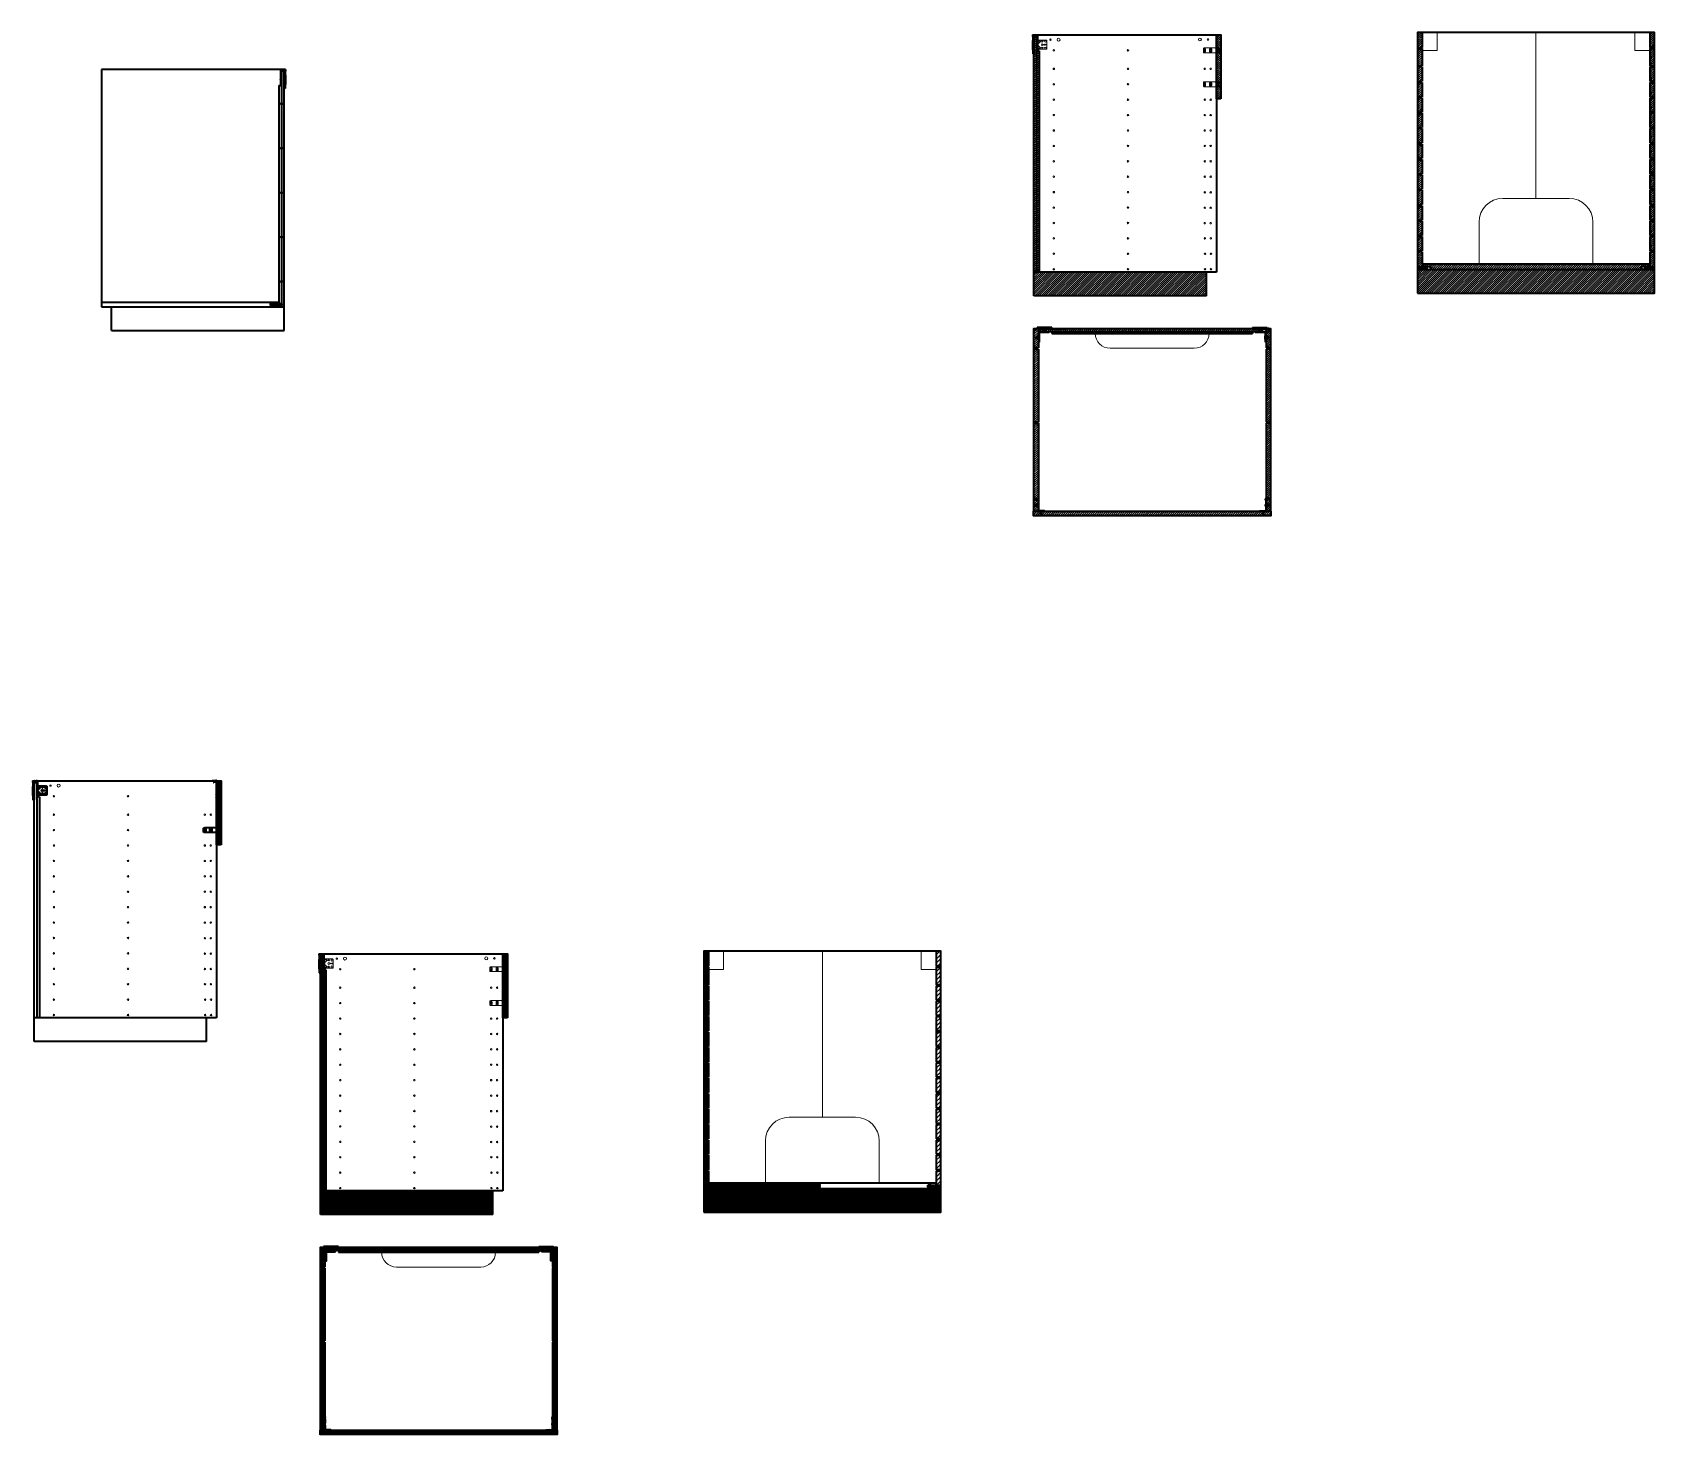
# Model space of a CAD drawing. Header units: inches. Extents: x -714 to 916, y -628 to 501.
# Drawn here: x 87 to 634, y -628 to -155 of the extents above; entities that cross this region are included whole.
import ezdxf

# ---------------------------------------------------------------- set-up
doc = ezdxf.new("R2010")
doc.units = ezdxf.units.IN
doc.header["$MEASUREMENT"] = 0
doc.layers.get('DEFPOINTS').update_dxf_attribs({"color": 210, "lineweight": 18})
for name, color, linetype, lineweight in [('A-ELEV-MBE', 7, 'Continuous', 18), ('A-SECT-MCUT', 7, 'Continuous', 35), ('A-SECT-MCUT1', 7, 'Continuous', 35)]:
    doc.layers.add(name, color=color, linetype=linetype, lineweight=lineweight)
doc.layers.add('SEZIONE', color=252, linetype='Continuous')
pattern_1 = [(45, (1184.7727, -96.3243), (-0.7071068, 0.7071068), [])]
pattern_2 = [(45, (1306.1433, -123.4085), (-0.7071068, 0.7071068), [])]
pattern_3 = [(45, (969.0459, -375.0264), (-0.7071068, 0.7071068), [])]
pattern_4 = [(45, (944.0513, -406.3091), (-0.7071068, 0.7071068), [])]
pattern_5 = [(45, (1136.121, -432.5636), (-0.7071068, 0.7071068), [])]
pattern_6 = [(45, (1065.4218, -433.3933), (-0.7071068, 0.7071068), [])]
pattern_7 = [(45, (1131.5735, -428.1243), (-0.7071068, 0.7071068), [])]

msp = doc.modelspace()

# ---------------------------------------------------------------- hatches: boundary and pattern name
at = {"layer": 'A-SECT-MCUT'}
h = msp.add_hatch(dxfattribs=at)
h.set_pattern_fill('ANSI31', color=256, scale=8, angle=360)
h.set_pattern_definition(pattern_3)
h.paths.add_polyline_path([(147.35, -407), (147.45, -407), (147.45, -407.05), (147.6, -407.05), (147.6, -407.1), (147.35, -407.1)])
h = msp.add_hatch(dxfattribs=at)
h.set_pattern_fill('ANSI31', color=256, scale=8, angle=360)
h.set_pattern_definition(pattern_3)
h.paths.add_polyline_path([(147.68, -407.03), (147.73, -407.03), (147.76, -407.06), (147.76, -407.03), (147.8, -407.03), (147.8, -407.06), (147.83, -407.03), (147.88, -407.03), (147.82, -407.08), (147.73, -407.08)])
h = msp.add_hatch(dxfattribs=at)
h.set_pattern_fill('ANSI31', color=256, scale=8, angle=360)
h.set_pattern_definition(pattern_3)
h.paths.add_polyline_path([(148.65, -407), (148.75, -407), (148.75, -407.1), (148.49, -407.1), (148.49, -407.05), (148.65, -407.05)])
at = {"layer": 'SEZIONE'}
h = msp.add_hatch(dxfattribs=at)
h.set_pattern_fill('ANSI31', color=256, scale=4, angle=360)
h.paths.add_polyline_path([(424.45, -156.29), (424.45, -156.02), (425.35, -156.02), (425.35, -160.86), (425.65, -160.86), (425.65, -155.48), (423.97, -155.48), (423.97, -155.98), (424.02, -155.98), (424.02, -155.53), (424.07, -155.53), (424.07, -155.98), (424.07, -157.39), (423.97, -157.39), (423.97, -157.89), (424.02, -157.89), (424.02, -157.43), (424.07, -157.43), (424.07, -157.89), (424.07, -160.08), (424.07, -160.47), (424.02, -160.47), (424.02, -160.02), (423.97, -160.02), (423.97, -160.52), (424.07, -160.52), (424.07, -161.87), (424.45, -161.87)])
h = msp.add_hatch(dxfattribs=at)
h.set_pattern_fill('ANSI31', color=256, scale=8, angle=360)
h.set_pattern_definition(pattern_2)
h.paths.add_polyline_path([(424.24, -155.38), (424.34, -155.38), (424.34, -155.43), (424.5, -155.43), (424.5, -155.48), (424.24, -155.48)])
h = msp.add_hatch(dxfattribs=at)
h.set_pattern_fill('ANSI31', color=256, scale=4, angle=360)
h.paths.add_polyline_path([(425.35, -160.86), (425.35, -156.02), (424.45, -156.02), (424.45, -235.48), (425.35, -235.48)])
h = msp.add_hatch(dxfattribs=at)
h.set_pattern_fill('ANSI31', color=256, scale=8, angle=360)
h.set_pattern_definition(pattern_2)
h.paths.add_polyline_path([(425.39, -155.43), (425.54, -155.43), (425.54, -155.38), (425.64, -155.38), (425.64, -155.48), (425.39, -155.48)])
h = msp.add_hatch(dxfattribs=at)
h.set_pattern_fill('ANSI31', color=256, scale=8)
h.set_pattern_definition([(45, (1372.2949, -118.1395), (-0.7071068, 0.7071068), [])])
h.paths.add_polyline_path([(425.65, -158.19), (425.7, -158.19), (425.7, -158.65, -0.268684), (425.65, -158.96)])
h = msp.add_hatch(dxfattribs=at)
h.set_pattern_fill('ANSI31', color=256, scale=4, angle=360)
h.paths.add_polyline_path([(487.55, -155.48), (486.05, -155.48), (486.05, -160.01), (486.94, -160.01), (486.94, -160.37), (486.05, -160.37), (486.05, -161.03), (486.94, -161.03), (486.94, -161.4), (486.05, -161.4), (486.05, -161.75), (486.05, -171.44), (486.94, -171.44), (486.94, -171.8), (486.05, -171.8), (486.05, -172.46), (486.94, -172.46), (486.94, -172.83), (486.05, -172.83), (486.05, -173.18), (486.05, -177.08), (487.55, -177.08)])
h = msp.add_hatch(dxfattribs=at)
h.set_pattern_fill('ANSI31', color=256, scale=4)
h.paths.add_polyline_path([(555.4, -154.65), (553.8, -154.65), (553.8, -159.69), (554.23, -159.69), (555.4, -159.69)])
h = msp.add_hatch(dxfattribs=at)
h.set_pattern_fill('ANSI31', color=256, scale=4)
h.paths.add_polyline_path([(632.2, -154.65), (633.8, -154.65), (633.8, -159.69), (633.38, -159.69), (632.2, -159.69)])
h = msp.add_hatch(dxfattribs=at)
h.set_pattern_fill('ANSI31', color=256, scale=4, angle=360)
h.paths.add_polyline_path([(426.25, -160.86), (425.35, -160.86), (425.35, -235.48), (426.25, -235.48)])
h = msp.add_hatch(dxfattribs=at)
h.set_pattern_fill('ANSI31', color=256, scale=4)
h.paths.add_polyline_path([(554.23, -159.69), (553.8, -159.69), (553.8, -228.69), (554.23, -228.69)])
h = msp.add_hatch(dxfattribs=at)
h.set_pattern_fill('ANSI31', color=256, scale=4)
h.paths.add_polyline_path([(555.4, -160.06), (554.23, -160.06), (554.23, -165.92), (555.4, -165.92)])
h = msp.add_hatch(dxfattribs=at)
h.set_pattern_fill('ANSI31', color=256, scale=4)
h.paths.add_polyline_path([(632.2, -160.06), (633.38, -160.06), (633.38, -165.92), (632.2, -165.92)])
h = msp.add_hatch(dxfattribs=at)
h.set_pattern_fill('ANSI31', color=256, scale=4)
h.paths.add_polyline_path([(633.38, -159.69), (633.8, -159.69), (633.8, -228.69), (633.38, -228.69)])
h = msp.add_hatch(dxfattribs=at)
h.set_pattern_fill('ANSI31', color=256, scale=4)
h.paths.add_polyline_path([(555.4, -166.29), (554.23, -166.29), (554.23, -171.12), (555.4, -171.12)])
h = msp.add_hatch(dxfattribs=at)
h.set_pattern_fill('ANSI31', color=256, scale=4)
h.paths.add_polyline_path([(632.2, -166.29), (633.38, -166.29), (633.38, -171.12), (632.2, -171.12)])
h = msp.add_hatch(dxfattribs=at)
h.set_pattern_fill('ANSI31', color=256, scale=4)
h.paths.add_polyline_path([(555.4, -171.49), (554.23, -171.49), (554.23, -176.29), (555.4, -176.29)])
h = msp.add_hatch(dxfattribs=at)
h.set_pattern_fill('ANSI31', color=256, scale=4)
h.paths.add_polyline_path([(632.2, -171.49), (633.38, -171.49), (633.38, -176.29), (632.2, -176.29)])
h = msp.add_hatch(dxfattribs=at)
h.set_pattern_fill('ANSI31', color=256, scale=4)
h.paths.add_polyline_path([(555.4, -176.69), (554.23, -176.69), (554.23, -181.52), (555.4, -181.52)])
h = msp.add_hatch(dxfattribs=at)
h.set_pattern_fill('ANSI31', color=256, scale=4)
h.paths.add_polyline_path([(632.2, -176.69), (633.38, -176.69), (633.38, -181.52), (632.2, -181.52)])
h = msp.add_hatch(dxfattribs=at)
h.set_pattern_fill('ANSI31', color=256, scale=4)
h.paths.add_polyline_path([(555.4, -181.89), (554.23, -181.89), (554.23, -186.72), (555.4, -186.72)])
h = msp.add_hatch(dxfattribs=at)
h.set_pattern_fill('ANSI31', color=256, scale=4)
h.paths.add_polyline_path([(632.2, -181.89), (633.38, -181.89), (633.38, -186.72), (632.2, -186.72)])
h = msp.add_hatch(dxfattribs=at)
h.set_pattern_fill('ANSI31', color=256, scale=4)
h.paths.add_polyline_path([(555.4, -187.09), (554.23, -187.09), (554.23, -191.92), (555.4, -191.92)])
h = msp.add_hatch(dxfattribs=at)
h.set_pattern_fill('ANSI31', color=256, scale=4)
h.paths.add_polyline_path([(632.2, -187.09), (633.38, -187.09), (633.38, -191.92), (632.2, -191.92)])
h = msp.add_hatch(dxfattribs=at)
h.set_pattern_fill('ANSI31', color=256, scale=4)
h.paths.add_polyline_path([(555.4, -192.29), (554.23, -192.29), (554.23, -197.12), (555.4, -197.12)])
h = msp.add_hatch(dxfattribs=at)
h.set_pattern_fill('ANSI31', color=256, scale=4)
h.paths.add_polyline_path([(632.2, -192.29), (633.38, -192.29), (633.38, -197.12), (632.2, -197.12)])
h = msp.add_hatch(dxfattribs=at)
h.set_pattern_fill('ANSI31', color=256, scale=4)
h.paths.add_polyline_path([(555.4, -197.49), (554.23, -197.49), (554.23, -202.32), (555.4, -202.32)])
h = msp.add_hatch(dxfattribs=at)
h.set_pattern_fill('ANSI31', color=256, scale=4)
h.paths.add_polyline_path([(632.2, -197.49), (633.38, -197.49), (633.38, -202.32), (632.2, -202.32)])
h = msp.add_hatch(dxfattribs=at)
h.set_pattern_fill('ANSI31', color=256, scale=4)
h.paths.add_polyline_path([(555.4, -202.69), (554.23, -202.69), (554.23, -207.52), (555.4, -207.52)])
h = msp.add_hatch(dxfattribs=at)
h.set_pattern_fill('ANSI31', color=256, scale=4)
h.paths.add_polyline_path([(555.4, -207.89), (554.23, -207.89), (554.23, -212.72), (555.4, -212.72)])
h = msp.add_hatch(dxfattribs=at)
h.set_pattern_fill('ANSI31', color=256, scale=4)
h.paths.add_polyline_path([(632.2, -202.69), (633.38, -202.69), (633.38, -207.52), (632.2, -207.52)])
h = msp.add_hatch(dxfattribs=at)
h.set_pattern_fill('ANSI31', color=256, scale=4)
h.paths.add_polyline_path([(632.2, -207.89), (633.38, -207.89), (633.38, -212.72), (632.2, -212.72)])
h = msp.add_hatch(dxfattribs=at)
h.set_pattern_fill('ANSI31', color=256, scale=4)
h.paths.add_polyline_path([(555.4, -213.09), (554.23, -213.09), (554.23, -217.97), (555.4, -217.97)])
h = msp.add_hatch(dxfattribs=at)
h.set_pattern_fill('ANSI31', color=256, scale=4)
h.paths.add_polyline_path([(632.2, -213.09), (633.38, -213.09), (633.38, -217.97), (632.2, -217.97)])
h = msp.add_hatch(dxfattribs=at)
h.set_pattern_fill('ANSI31', color=256, scale=4)
h.paths.add_polyline_path([(555.4, -218.33), (554.23, -218.33), (554.23, -223.12), (555.4, -223.12)])
h = msp.add_hatch(dxfattribs=at)
h.set_pattern_fill('ANSI31', color=256, scale=4)
h.paths.add_polyline_path([(632.2, -218.33), (633.38, -218.33), (633.38, -223.12), (632.2, -223.12)])
h = msp.add_hatch(dxfattribs=at)
h.set_pattern_fill('ANSI31', color=256, scale=4)
h.paths.add_polyline_path([(555.4, -223.49), (554.23, -223.49), (554.23, -228.32), (555.4, -228.32)])
h = msp.add_hatch(dxfattribs=at)
h.set_pattern_fill('ANSI31', color=256, scale=4)
h.paths.add_polyline_path([(632.2, -223.49), (633.38, -223.49), (633.38, -228.32), (632.2, -228.32)])
h = msp.add_hatch(dxfattribs=at)
h.set_pattern_fill('ANSI31', color=256, scale=4)
h.paths.add_polyline_path([(555.4, -228.69), (554.23, -228.69), (553.8, -228.69), (553.8, -234.65), (555.4, -234.65), (555.4, -234.07), (554.23, -234.07), (554.23, -233.7), (555.4, -233.7), (555.4, -233.66)])
h = msp.add_hatch(dxfattribs=at)
h.set_pattern_fill('ANSI31', color=256, scale=4)
h.paths.add_polyline_path([(632.2, -228.69), (633.38, -228.69), (633.8, -228.69), (633.8, -234.65), (632.2, -234.65), (632.2, -234.07), (633.38, -234.07), (633.38, -233.7), (632.2, -233.7), (632.2, -233.66)])
h = msp.add_hatch(dxfattribs=at)
h.set_pattern_fill('ANSI31', color=256, scale=4)
h.paths.add_polyline_path([(633.8, -234.65), (553.8, -234.65), (553.8, -242.65), (633.8, -242.65)])
h = msp.add_hatch(dxfattribs=at)
h.set_pattern_fill('ANSI31', color=256, scale=4)
h.paths.add_polyline_path([(557.09, -232.85), (555.4, -232.85), (555.4, -233.66), (557.08, -233.66), (557.08, -233.57)])
h = msp.add_hatch(dxfattribs=at)
h.set_pattern_fill('ANSI31', color=256, scale=4, angle=360)
h.paths.add_polyline_path([(557.08, -234.12), (555.4, -234.12), (555.4, -234.65), (557.08, -234.65)])
h = msp.add_hatch(dxfattribs=at)
h.set_pattern_fill('ANSI31', color=256, scale=4)
h.paths.add_polyline_path([(558.2, -232.85), (557.09, -232.85), (557.09, -233.57), (558.2, -233.57)])
h = msp.add_hatch(dxfattribs=at)
h.set_pattern_fill('ANSI31', color=256, scale=4)
h.paths.add_polyline_path([(629.41, -232.85), (558.2, -232.85), (558.2, -234.57), (629.41, -234.57)])
h = msp.add_hatch(dxfattribs=at)
h.set_pattern_fill('ANSI31', color=256, scale=4)
h.paths.add_polyline_path([(630.53, -232.85), (629.41, -232.85), (629.41, -233.57), (630.53, -233.57)])
h = msp.add_hatch(dxfattribs=at)
h.set_pattern_fill('ANSI31', color=256, scale=4, angle=360)
h.paths.add_polyline_path([(632.2, -232.85), (630.53, -232.85), (630.53, -233.66), (632.2, -233.66)])
h = msp.add_hatch(dxfattribs=at)
h.set_pattern_fill('ANSI31', color=256, scale=4, angle=360)
h.paths.add_polyline_path([(632.2, -234.12), (630.53, -234.12), (630.53, -234.65), (632.2, -234.65)])
h = msp.add_hatch(dxfattribs=at)
h.set_pattern_fill('ANSI31', color=256, scale=4, angle=360)
h.paths.add_polyline_path([(424.45, -235.48), (482.65, -235.48), (482.65, -243.48), (424.45, -243.48)])
h = msp.add_hatch(dxfattribs=at)
h.set_pattern_fill('ANSI31', color=256, scale=4)
h.paths.add_polyline_path([(425.94, -261.46), (424.76, -261.46), (424.76, -261.1), (425.94, -261.1), (425.94, -258.09), (425.89, -258.09), (425.77, -257.75), (424.9, -257.75), (424.9, -257.43), (425.77, -257.43), (425.91, -257.03), (425.94, -257.03), (425.94, -254.59), (424.34, -254.59), (424.34, -316.19), (425.94, -316.19), (425.94, -314.37), (424.76, -314.37), (424.76, -314.01), (425.94, -314.01), (425.94, -312.38), (424.76, -312.38), (424.76, -312.01), (425.94, -312.01), (425.94, -286.46), (424.76, -286.46), (424.76, -286.1), (425.94, -286.1)])
h = msp.add_hatch(dxfattribs=at)
h.set_pattern_fill('ANSI31', color=256, scale=4)
h.paths.add_polyline_path([(430.54, -254.23), (425.54, -254.23), (425.54, -254.59), (427.88, -254.59), (427.88, -254.46), (428.19, -254.46), (428.19, -254.59), (430.54, -254.59)])
h = msp.add_hatch(dxfattribs=at)
h.set_pattern_fill('ANSI31', color=256, scale=4)
h.paths.add_polyline_path([(427.88, -254.59), (425.94, -254.59), (425.94, -255.49), (427.54, -255.49), (427.54, -255.45), (427.88, -255.32)])
h = msp.add_hatch(dxfattribs=at)
h.set_pattern_fill('ANSI31', color=256, scale=4)
h.paths.add_polyline_path([(500.48, -254.59), (498.14, -254.59), (428.19, -254.59), (428.19, -255.32), (428.54, -255.45), (428.54, -255.49), (500.14, -255.49), (500.14, -255.45), (500.48, -255.32)])
h = msp.add_hatch(dxfattribs=at)
h.set_pattern_fill('ANSI31', color=256, scale=4)
h.paths.add_polyline_path([(498.14, -255.49), (430.54, -255.49), (430.54, -256.19), (498.14, -256.19)])
h = msp.add_hatch(dxfattribs=at)
h.set_pattern_fill('ANSI31', color=256, scale=4)
h.paths.add_polyline_path([(503.14, -254.23), (498.14, -254.23), (498.14, -254.59), (500.48, -254.59), (500.48, -254.46), (500.79, -254.46), (500.79, -254.59), (503.14, -254.59)])
h = msp.add_hatch(dxfattribs=at)
h.set_pattern_fill('ANSI31', color=256, scale=8)
h.set_pattern_definition(pattern_1)
h.paths.add_polyline_path([(502.74, -254.59), (500.79, -254.59), (500.79, -255.32), (501.14, -255.45), (501.14, -255.49), (502.74, -255.49)])
h = msp.add_hatch(dxfattribs=at)
h.set_pattern_fill('ANSI31', color=256, scale=4)
h.paths.add_polyline_path([(504.34, -254.59), (502.74, -254.59), (502.74, -257.09), (502.78, -257.09), (502.9, -257.43), (503.77, -257.43), (503.77, -257.43), (504.34, -257.43)])
h = msp.add_hatch(dxfattribs=at)
h.set_pattern_fill('ANSI31', color=256, scale=4)
h.paths.add_polyline_path([(504.34, -257.75), (502.9, -257.75), (502.78, -258.09), (502.78, -258.09), (502.74, -258.2), (502.74, -261.1), (504.34, -261.1)])
h = msp.add_hatch(dxfattribs=at)
h.set_pattern_fill('ANSI31', color=256, scale=4)
h.paths.add_polyline_path([(504.34, -261.47), (503.91, -261.47), (502.74, -261.46), (502.74, -286.09), (504.34, -286.09)])
h = msp.add_hatch(dxfattribs=at)
h.set_pattern_fill('ANSI31', color=256, scale=4)
h.paths.add_polyline_path([(504.34, -257.44), (503.77, -257.44), (503.77, -257.75), (504.34, -257.75)])
h = msp.add_hatch(dxfattribs=at)
h.set_pattern_fill('ANSI31', color=256, scale=4)
h.paths.add_polyline_path([(504.34, -261.1), (503.91, -261.1), (503.91, -261.46), (504.34, -261.46)])
h = msp.add_hatch(dxfattribs=at)
h.set_pattern_fill('ANSI31', color=256, scale=4)
h.paths.add_polyline_path([(504.34, -286.46), (502.74, -286.46), (502.74, -312.01), (504.34, -312.01)])
h = msp.add_hatch(dxfattribs=at)
h.set_pattern_fill('ANSI31', color=256, scale=4)
h.paths.add_polyline_path([(504.34, -286.09), (503.91, -286.09), (503.91, -286.1), (503.91, -286.1), (503.91, -286.46), (504.34, -286.46)])
h = msp.add_hatch(dxfattribs=at)
h.set_pattern_fill('ANSI31', color=256, scale=8)
h.set_pattern_definition(pattern_1)
h.paths.add_polyline_path([(426.04, -311.77), (425.94, -311.77), (425.94, -311.91), (426.04, -311.91)])
h = msp.add_hatch(dxfattribs=at)
h.set_pattern_fill('ANSI31', color=256, scale=8)
h.set_pattern_definition(pattern_1)
h.paths.add_polyline_path([(502.74, -311.77), (502.64, -311.77), (502.64, -311.91), (502.74, -311.91)])
h = msp.add_hatch(dxfattribs=at)
h.set_pattern_fill('ANSI31', color=256, scale=4, angle=360)
h.paths.add_polyline_path([(501.51, -316.19), (427.16, -316.19), (424.34, -316.19), (424.34, -317.69), (504.34, -317.69), (504.34, -316.19), (501.88, -316.19), (501.88, -317.08), (501.51, -317.08)])
h.paths.add_polyline_path([(427.11, -316.78), (427.08, -316.84), (426.9, -316.84), (426.86, -316.78), (426.86, -316.27), (427.11, -316.27), (427.11, -316.27)], flags=16)
h = msp.add_hatch(dxfattribs=at)
h.set_pattern_fill('ANSI31', color=256, scale=8)
h.set_pattern_definition(pattern_1)
h.paths.add_polyline_path([(426.04, -312.5), (425.94, -312.5), (425.94, -313.85), (426.04, -313.85)])
h = msp.add_hatch(dxfattribs=at)
h.set_pattern_fill('ANSI31', color=256, scale=4)
h.paths.add_polyline_path([(426.04, -312.5), (425.94, -312.5), (425.94, -313.85), (426.04, -313.85)])
h = msp.add_hatch(dxfattribs=at)
h.set_pattern_fill('ANSI31', color=256, scale=4)
h.paths.add_polyline_path([(426.04, -314.55), (425.94, -314.55), (425.94, -316.09), (426.04, -316.09)])
h = msp.add_hatch(dxfattribs=at)
h.set_pattern_fill('ANSI31', color=256, scale=4)
h.paths.add_polyline_path([(426.64, -316.09), (425.94, -316.09), (425.94, -316.19), (426.64, -316.19)])
h = msp.add_hatch(dxfattribs=at)
h.set_pattern_fill('ANSI31', color=256, scale=4)
h.paths.add_polyline_path([(428.04, -316.09), (427.34, -316.09), (427.34, -316.19), (428.04, -316.19)])
h = msp.add_hatch(dxfattribs=at)
h.set_pattern_fill('ANSI31', color=256, scale=4)
h.paths.add_polyline_path([(500.64, -316.09), (501.34, -316.09), (501.34, -316.19), (500.64, -316.19)])
h = msp.add_hatch(dxfattribs=at)
h.set_pattern_fill('ANSI31', color=256, scale=4)
h.paths.add_polyline_path([(502.04, -316.09), (502.74, -316.09), (502.74, -316.19), (502.04, -316.19)])
h = msp.add_hatch(dxfattribs=at)
h.set_pattern_fill('ANSI31', color=256, scale=4)
h.paths.add_polyline_path([(502.74, -312.5), (502.64, -312.5), (502.64, -313.85), (502.74, -313.85)])
h = msp.add_hatch(dxfattribs=at)
h.set_pattern_fill('ANSI31', color=256, scale=4)
h.paths.add_polyline_path([(502.64, -314.55), (502.74, -314.55), (502.74, -316.09), (502.64, -316.09)])
h = msp.add_hatch(dxfattribs=at)
h.set_pattern_fill('ANSI31', color=256, scale=4)
h.paths.add_polyline_path([(503.91, -312.38), (502.74, -312.38), (502.74, -314.01), (503.91, -314.01)])
h = msp.add_hatch(dxfattribs=at)
h.set_pattern_fill('ANSI31', color=256, scale=4)
h.paths.add_polyline_path([(503.91, -314.37), (502.74, -314.37), (502.74, -316.19), (503.91, -316.19)])
h = msp.add_hatch(dxfattribs=at)
h.set_pattern_fill('ANSI31', color=256, scale=4)
h.paths.add_polyline_path([(504.34, -312.01), (503.91, -312.01), (503.91, -314.01), (503.91, -314.01), (503.91, -314.37), (503.91, -316.19), (504.34, -316.19)])
h = msp.add_hatch(dxfattribs=at)
h.set_pattern_fill('ANSI31', color=256)
h.paths.add_polyline_path([(150.25, -407.1), (148.75, -407.1), (148.75, -411.63), (149.64, -411.63), (149.64, -411.99), (148.75, -411.99), (148.75, -412.65), (149.64, -412.65), (149.64, -413.02), (148.75, -413.02), (148.75, -413.37), (148.75, -423.06), (149.64, -423.06), (149.64, -423.42), (148.75, -423.42), (148.75, -424.8), (148.75, -428.7), (150.25, -428.7)])
h.paths.add_polyline_path([(149.34, -424.13), (149.4, -424.17), (149.4, -424.35), (149.34, -424.39), (148.82, -424.39), (148.82, -424.13), (148.82, -424.13)], flags=16)
h = msp.add_hatch(dxfattribs=at)
h.set_pattern_fill('ANSI31', color=256)
h.paths.add_polyline_path([(314.68, -464.63), (313.08, -464.63), (313.08, -469.68), (313.51, -469.68), (314.68, -469.68)])
h = msp.add_hatch(dxfattribs=at)
h.set_pattern_fill('ANSI31', color=256, scale=8)
h.set_pattern_definition(pattern_5)
h.paths.add_polyline_path([(391.48, -464.63), (393.08, -464.63), (393.08, -469.68), (392.66, -469.68), (391.48, -469.68)])
h = msp.add_hatch(dxfattribs=at)
h.set_pattern_fill('ANSI31', color=256, scale=8)
h.set_pattern_definition(pattern_7)
h.paths.add_polyline_path([(183.2, -467.87), (183.25, -467.87), (183.3, -467.87), (183.3, -467.42), (183.35, -467.42), (183.35, -467.87), (183.35, -470.07), (183.35, -470.46), (183.3, -470.46), (183.3, -470), (183.25, -470), (183.2, -470)])
h = msp.add_hatch(dxfattribs=at)
h.set_pattern_fill('ANSI31', color=256)
h.paths.add_polyline_path([(183.73, -466), (184.63, -466), (184.63, -470.84), (184.93, -470.84), (184.93, -465.46), (183.25, -465.46), (183.25, -465.96), (183.3, -465.96), (183.3, -465.51), (183.35, -465.51), (183.35, -465.96), (183.35, -467.37), (183.25, -467.37), (183.25, -467.87), (183.3, -467.87), (183.3, -467.42), (183.35, -467.42), (183.35, -467.87), (183.35, -470.07), (183.35, -470.46), (183.3, -470.46), (183.3, -470), (183.25, -470), (183.25, -470.5), (183.35, -470.5), (183.35, -471.86), (183.73, -471.86)])
h = msp.add_hatch(dxfattribs=at)
h.set_pattern_fill('ANSI31', color=256, scale=8, angle=360)
h.set_pattern_definition(pattern_6)
h.paths.add_polyline_path([(183.52, -465.36), (183.62, -465.36), (183.62, -465.41), (183.78, -465.41), (183.78, -465.46), (183.52, -465.46)])
h = msp.add_hatch(dxfattribs=at)
h.set_pattern_fill('ANSI31', color=256)
h.paths.add_polyline_path([(184.63, -470.84), (184.63, -466), (183.73, -466), (183.73, -545.46), (184.63, -545.46)])
h = msp.add_hatch(dxfattribs=at)
h.set_pattern_fill('ANSI31', color=256, scale=8, angle=360)
h.set_pattern_definition(pattern_6)
h.paths.add_polyline_path([(184.67, -465.41), (184.82, -465.41), (184.82, -465.36), (184.92, -465.36), (184.92, -465.46), (184.67, -465.46)])
h = msp.add_hatch(dxfattribs=at)
h.set_pattern_fill('ANSI31', color=256, scale=8)
h.set_pattern_definition(pattern_7)
h.paths.add_polyline_path([(184.93, -468.17), (184.98, -468.17), (184.98, -468.63, -0.268684), (184.93, -468.95)])
h = msp.add_hatch(dxfattribs=at)
h.set_pattern_fill('ANSI31', color=256)
h.paths.add_polyline_path([(246.83, -465.46), (245.33, -465.46), (245.33, -469.99), (246.22, -469.99), (246.22, -470.36), (245.33, -470.36), (245.33, -471.02), (246.22, -471.02), (246.22, -471.38), (245.33, -471.38), (245.33, -471.74), (245.33, -481.42), (246.22, -481.42), (246.22, -481.79), (245.33, -481.79), (245.33, -482.45), (246.22, -482.45), (246.22, -482.81), (245.33, -482.81), (245.33, -483.17), (245.33, -487.06), (246.83, -487.06)])
h = msp.add_hatch(dxfattribs=at)
h.set_pattern_fill('ANSI31', color=256)
h.paths.add_polyline_path([(313.51, -469.68), (313.08, -469.68), (313.08, -538.67), (313.51, -538.67)])
h = msp.add_hatch(dxfattribs=at)
h.set_pattern_fill('ANSI31', color=256)
h.paths.add_polyline_path([(314.68, -470.04), (313.51, -470.04), (313.51, -475.91), (314.68, -475.91)])
h = msp.add_hatch(dxfattribs=at)
h.set_pattern_fill('ANSI31', color=256, scale=8)
h.set_pattern_definition(pattern_5)
h.paths.add_polyline_path([(391.48, -470.04), (392.66, -470.04), (392.66, -475.91), (391.48, -475.91)])
h = msp.add_hatch(dxfattribs=at)
h.set_pattern_fill('ANSI31', color=256, scale=8)
h.set_pattern_definition(pattern_5)
h.paths.add_polyline_path([(392.66, -469.68), (393.08, -469.68), (393.08, -538.67), (392.66, -538.67)])
h = msp.add_hatch(dxfattribs=at)
h.set_pattern_fill('ANSI31', color=256)
h.paths.add_polyline_path([(185.53, -470.84), (184.63, -470.84), (184.63, -545.46), (185.53, -545.46)])
h = msp.add_hatch(dxfattribs=at)
h.set_pattern_fill('ANSI31', color=256)
h.paths.add_polyline_path([(314.68, -476.27), (313.51, -476.27), (313.51, -481.11), (314.68, -481.11)])
h = msp.add_hatch(dxfattribs=at)
h.set_pattern_fill('ANSI31', color=256)
h.paths.add_polyline_path([(314.68, -481.47), (313.51, -481.47), (313.51, -486.27), (314.68, -486.27)])
h = msp.add_hatch(dxfattribs=at)
h.set_pattern_fill('ANSI31', color=256, scale=8)
h.set_pattern_definition(pattern_5)
h.paths.add_polyline_path([(391.48, -476.27), (392.66, -476.27), (392.66, -481.11), (391.48, -481.11)])
h = msp.add_hatch(dxfattribs=at)
h.set_pattern_fill('ANSI31', color=256, scale=8)
h.set_pattern_definition(pattern_5)
h.paths.add_polyline_path([(391.48, -481.47), (392.66, -481.47), (392.66, -486.27), (391.48, -486.27)])
h = msp.add_hatch(dxfattribs=at)
h.set_pattern_fill('ANSI31', color=256)
h.paths.add_polyline_path([(314.68, -486.67), (313.51, -486.67), (313.51, -491.51), (314.68, -491.51)])
h = msp.add_hatch(dxfattribs=at)
h.set_pattern_fill('ANSI31', color=256, scale=8)
h.set_pattern_definition(pattern_5)
h.paths.add_polyline_path([(391.48, -486.67), (392.66, -486.67), (392.66, -491.51), (391.48, -491.51)])
h = msp.add_hatch(dxfattribs=at)
h.set_pattern_fill('ANSI31', color=256)
h.paths.add_polyline_path([(314.68, -491.87), (313.51, -491.87), (313.51, -496.71), (314.68, -496.71)])
h = msp.add_hatch(dxfattribs=at)
h.set_pattern_fill('ANSI31', color=256, scale=8)
h.set_pattern_definition(pattern_5)
h.paths.add_polyline_path([(391.48, -491.87), (392.66, -491.87), (392.66, -496.71), (391.48, -496.71)])
h = msp.add_hatch(dxfattribs=at)
h.set_pattern_fill('ANSI31', color=256)
h.paths.add_polyline_path([(314.68, -497.07), (313.51, -497.07), (313.51, -501.91), (314.68, -501.91)])
h = msp.add_hatch(dxfattribs=at)
h.set_pattern_fill('ANSI31', color=256, scale=8)
h.set_pattern_definition(pattern_5)
h.paths.add_polyline_path([(391.48, -497.07), (392.66, -497.07), (392.66, -501.91), (391.48, -501.91)])
h = msp.add_hatch(dxfattribs=at)
h.set_pattern_fill('ANSI31', color=256)
h.paths.add_polyline_path([(314.68, -502.27), (313.51, -502.27), (313.51, -507.11), (314.68, -507.11)])
h = msp.add_hatch(dxfattribs=at)
h.set_pattern_fill('ANSI31', color=256, scale=8)
h.set_pattern_definition(pattern_5)
h.paths.add_polyline_path([(391.48, -502.27), (392.66, -502.27), (392.66, -507.11), (391.48, -507.11)])
h = msp.add_hatch(dxfattribs=at)
h.set_pattern_fill('ANSI31', color=256)
h.paths.add_polyline_path([(314.68, -507.47), (313.51, -507.47), (313.51, -512.31), (314.68, -512.31)])
h = msp.add_hatch(dxfattribs=at)
h.set_pattern_fill('ANSI31', color=256, scale=8)
h.set_pattern_definition(pattern_5)
h.paths.add_polyline_path([(391.48, -507.47), (392.66, -507.47), (392.66, -512.31), (391.48, -512.31)])
h = msp.add_hatch(dxfattribs=at)
h.set_pattern_fill('ANSI31', color=256)
h.paths.add_polyline_path([(314.68, -512.67), (313.51, -512.67), (313.51, -517.51), (314.68, -517.51)])
h = msp.add_hatch(dxfattribs=at)
h.set_pattern_fill('ANSI31', color=256, scale=8)
h.set_pattern_definition(pattern_5)
h.paths.add_polyline_path([(391.48, -512.67), (392.66, -512.67), (392.66, -517.51), (391.48, -517.51)])
h = msp.add_hatch(dxfattribs=at)
h.set_pattern_fill('ANSI31', color=256)
h.paths.add_polyline_path([(314.68, -517.87), (313.51, -517.87), (313.51, -522.71), (314.68, -522.71)])
h = msp.add_hatch(dxfattribs=at)
h.set_pattern_fill('ANSI31', color=256, scale=8)
h.set_pattern_definition(pattern_5)
h.paths.add_polyline_path([(391.48, -517.87), (392.66, -517.87), (392.66, -522.71), (391.48, -522.71)])
h = msp.add_hatch(dxfattribs=at)
h.set_pattern_fill('ANSI31', color=256)
h.paths.add_polyline_path([(314.68, -523.07), (313.51, -523.07), (313.51, -527.95), (314.68, -527.95)])
h = msp.add_hatch(dxfattribs=at)
h.set_pattern_fill('ANSI31', color=256, scale=8)
h.set_pattern_definition(pattern_5)
h.paths.add_polyline_path([(391.48, -523.07), (392.66, -523.07), (392.66, -527.95), (391.48, -527.95)])
h = msp.add_hatch(dxfattribs=at)
h.set_pattern_fill('ANSI31', color=256)
h.paths.add_polyline_path([(314.68, -528.32), (313.51, -528.32), (313.51, -533.11), (314.68, -533.11)])
h = msp.add_hatch(dxfattribs=at)
h.set_pattern_fill('ANSI31', color=256, scale=8)
h.set_pattern_definition(pattern_5)
h.paths.add_polyline_path([(391.48, -528.32), (392.66, -528.32), (392.66, -533.11), (391.48, -533.11)])
h = msp.add_hatch(dxfattribs=at)
h.set_pattern_fill('ANSI31', color=256)
h.paths.add_polyline_path([(314.68, -533.47), (313.51, -533.47), (313.51, -538.31), (314.68, -538.31)])
h = msp.add_hatch(dxfattribs=at)
h.set_pattern_fill('ANSI31', color=256, scale=8)
h.set_pattern_definition(pattern_5)
h.paths.add_polyline_path([(391.48, -533.47), (392.66, -533.47), (392.66, -538.31), (391.48, -538.31)])
h = msp.add_hatch(dxfattribs=at)
h.set_pattern_fill('ANSI31', color=256)
h.paths.add_polyline_path([(314.68, -538.67), (313.51, -538.67), (313.08, -538.67), (313.08, -544.63), (314.68, -544.63), (314.68, -544.05), (313.51, -544.05), (313.51, -543.69), (314.68, -543.69), (314.68, -543.64)])
h = msp.add_hatch(dxfattribs=at)
h.set_pattern_fill('ANSI31', color=256, scale=8)
h.set_pattern_definition(pattern_5)
h.paths.add_polyline_path([(391.48, -538.67), (392.66, -538.67), (393.08, -538.67), (393.08, -544.63), (391.48, -544.63), (391.48, -544.05), (392.66, -544.05), (392.66, -543.69), (391.48, -543.69), (391.48, -543.64)])
h = msp.add_hatch(dxfattribs=at)
h.set_pattern_fill('ANSI31', color=256, angle=360)
h.paths.add_polyline_path([(183.73, -545.46), (241.93, -545.46), (241.93, -553.46), (183.73, -553.46)])
h = msp.add_hatch(dxfattribs=at)
h.set_pattern_fill('ANSI31', color=256)
h.paths.add_polyline_path([(393.08, -544.63), (313.08, -544.63), (313.08, -552.63), (393.08, -552.63)])
h = msp.add_hatch(dxfattribs=at)
h.set_pattern_fill('ANSI31', color=256)
h.paths.add_polyline_path([(316.36, -542.83), (314.68, -542.83), (314.68, -543.64), (316.36, -543.64)])
h = msp.add_hatch(dxfattribs=at)
h.set_pattern_fill('ANSI31', color=256)
h.paths.add_polyline_path([(316.36, -544.1), (314.68, -544.1), (314.68, -544.63), (316.36, -544.63)])
h = msp.add_hatch(dxfattribs=at)
h.set_pattern_fill('ANSI31', color=256)
h.paths.add_polyline_path([(317.48, -542.83), (316.36, -542.83), (316.36, -543.56), (317.48, -543.56)])
h = msp.add_hatch(dxfattribs=at)
h.set_pattern_fill('ANSI31', color=256)
h.paths.add_polyline_path([(352.43, -542.83), (317.48, -542.83), (317.48, -544.63), (352.43, -544.63)])
h = msp.add_hatch(dxfattribs=at)
h.set_pattern_fill('ANSI31', color=256)
h.paths.add_polyline_path([(185.22, -571.45), (184.04, -571.45), (184.04, -571.08), (185.22, -571.08), (185.22, -568.08), (185.17, -568.08), (185.05, -567.73), (184.18, -567.73), (184.18, -567.42), (185.05, -567.42), (185.19, -567.02), (185.22, -567.02), (185.22, -564.58), (183.62, -564.58), (183.62, -626.18), (185.22, -626.18), (185.22, -624.36), (184.04, -624.36), (184.04, -623.99), (185.22, -623.99), (185.22, -622.36), (184.04, -622.36), (184.04, -622), (185.22, -622), (185.22, -596.45), (184.04, -596.45), (184.04, -596.08), (185.22, -596.08)])
h = msp.add_hatch(dxfattribs=at)
h.set_pattern_fill('ANSI31', color=256)
h.paths.add_polyline_path([(189.82, -564.22), (184.82, -564.22), (184.82, -564.58), (187.16, -564.58), (187.16, -564.44), (187.47, -564.44), (187.47, -564.58), (189.82, -564.58)])
h = msp.add_hatch(dxfattribs=at)
h.set_pattern_fill('ANSI31', color=256)
h.paths.add_polyline_path([(187.16, -564.58), (185.22, -564.58), (185.22, -565.48), (186.82, -565.48), (186.82, -565.43), (187.16, -565.31)])
h = msp.add_hatch(dxfattribs=at)
h.set_pattern_fill('ANSI31', color=256)
h.paths.add_polyline_path([(185.78, -566.04), (185.55, -566.04), (185.55, -569.11), (185.78, -569.11)])
h = msp.add_hatch(dxfattribs=at)
h.set_pattern_fill('ANSI31', color=256)
h.paths.add_polyline_path([(188.86, -565.81), (185.78, -565.81), (185.78, -566.04), (188.86, -566.04)])
h = msp.add_hatch(dxfattribs=at)
h.set_pattern_fill('ANSI31', color=256)
h.paths.add_polyline_path([(259.76, -564.58), (257.42, -564.58), (187.47, -564.58), (187.47, -565.31), (187.82, -565.43), (187.82, -565.48), (259.42, -565.48), (259.42, -565.43), (259.76, -565.31)])
h = msp.add_hatch(dxfattribs=at)
h.set_pattern_fill('ANSI31', color=256)
h.paths.add_polyline_path([(257.42, -565.48), (189.82, -565.48), (189.82, -566.18), (257.42, -566.18)])
h = msp.add_hatch(dxfattribs=at)
h.set_pattern_fill('ANSI31', color=256)
h.paths.add_polyline_path([(262.42, -564.22), (257.42, -564.22), (257.42, -564.58), (259.76, -564.58), (259.76, -564.44), (260.07, -564.44), (260.07, -564.58), (262.42, -564.58)])
h = msp.add_hatch(dxfattribs=at)
h.set_pattern_fill('ANSI31', color=256)
h.paths.add_polyline_path([(261.46, -565.81), (258.38, -565.81), (258.38, -566.04), (261.46, -566.04)])
h = msp.add_hatch(dxfattribs=at)
h.set_pattern_fill('ANSI31', color=256)
h.paths.add_polyline_path([(262.02, -564.58), (260.07, -564.58), (260.07, -565.31), (260.42, -565.43), (260.42, -565.48), (262.02, -565.48)])
h = msp.add_hatch(dxfattribs=at)
h.set_pattern_fill('ANSI31', color=256)
h.paths.add_polyline_path([(261.68, -566.04), (261.46, -566.04), (261.46, -569.11), (261.68, -569.11)])
h = msp.add_hatch(dxfattribs=at)
h.set_pattern_fill('ANSI31', color=256)
h.paths.add_polyline_path([(263.62, -564.58), (262.02, -564.58), (262.02, -622), (263.19, -622), (263.19, -622.36), (262.02, -622.36), (262.02, -623.99), (263.19, -623.99), (263.19, -624.36), (262.02, -624.36), (262.02, -626.18), (263.62, -626.18)])
h.paths.add_polyline_path([(262.38, -567.73), (262.47, -567.42), (263.05, -567.42), (263.05, -567.73)], flags=16)
h.paths.add_polyline_path([(262.81, -565.88), (262.76, -565.83), (262.76, -564.65), (262.86, -564.65), (262.86, -565.83)], flags=16)
h = msp.add_hatch(dxfattribs=at)
h.set_pattern_fill('ANSI31', color=256, scale=8)
h.set_pattern_definition(pattern_4)
h.paths.add_polyline_path([(185.32, -621.75), (185.22, -621.75), (185.22, -621.9), (185.32, -621.9)])
h = msp.add_hatch(dxfattribs=at)
h.set_pattern_fill('ANSI31', color=256, scale=8)
h.set_pattern_definition(pattern_4)
h.paths.add_polyline_path([(185.32, -622.49), (185.22, -622.49), (185.22, -623.83), (185.32, -623.83)])
h = msp.add_hatch(dxfattribs=at)
h.set_pattern_fill('ANSI31', color=256)
h.paths.add_polyline_path([(185.32, -622.49), (185.22, -622.49), (185.22, -623.83), (185.32, -623.83)])
h = msp.add_hatch(dxfattribs=at)
h.set_pattern_fill('ANSI31', color=256, scale=8)
h.set_pattern_definition(pattern_4)
h.paths.add_polyline_path([(262.02, -621.75), (261.92, -621.75), (261.92, -621.9), (262.02, -621.9)])
h = msp.add_hatch(dxfattribs=at)
h.set_pattern_fill('ANSI31', color=256)
h.paths.add_polyline_path([(262.02, -622.49), (261.92, -622.49), (261.92, -623.83), (262.02, -623.83)])
h = msp.add_hatch(dxfattribs=at)
h.set_pattern_fill('ANSI31', color=256)
h.paths.add_polyline_path([(186.08, -626.18), (185.22, -626.18), (183.62, -626.18), (183.62, -627.68), (263.62, -627.68), (263.62, -626.18), (186.44, -626.18), (186.44, -627.07), (186.08, -627.07)])
h.paths.add_polyline_path([(260.84, -626.25), (260.84, -626.25), (261.09, -626.25), (261.09, -626.77), (261.06, -626.83), (260.87, -626.83), (260.84, -626.77)], flags=16)
h = msp.add_hatch(dxfattribs=at)
h.set_pattern_fill('ANSI31', color=256)
h.paths.add_polyline_path([(185.32, -624.54), (185.22, -624.54), (185.22, -626.08), (185.32, -626.08)])
h = msp.add_hatch(dxfattribs=at)
h.set_pattern_fill('ANSI31', color=256)
h.paths.add_polyline_path([(185.92, -626.08), (185.22, -626.08), (185.22, -626.18), (185.92, -626.18)])
h = msp.add_hatch(dxfattribs=at)
h.set_pattern_fill('ANSI31', color=256)
h.paths.add_polyline_path([(187.32, -626.08), (186.61, -626.08), (186.61, -626.18), (187.32, -626.18)])
h = msp.add_hatch(dxfattribs=at)
h.set_pattern_fill('ANSI31', color=256)
h.paths.add_polyline_path([(259.92, -626.08), (260.62, -626.08), (260.62, -626.18), (259.92, -626.18)])
h = msp.add_hatch(dxfattribs=at)
h.set_pattern_fill('ANSI31', color=256)
h.paths.add_polyline_path([(261.31, -626.08), (262.02, -626.08), (262.02, -626.18), (261.31, -626.18)])
h = msp.add_hatch(dxfattribs=at)
h.set_pattern_fill('ANSI31', color=256, scale=8)
h.set_pattern_definition(pattern_4)
h.paths.add_polyline_path([(261.92, -624.54), (262.02, -624.54), (262.02, -626.08), (261.92, -626.08)])
h = msp.add_hatch(dxfattribs=at)
h.set_pattern_fill('ANSI31', color=256)
h.paths.add_polyline_path([(262.02, -624.54), (261.92, -624.54), (261.92, -626.08), (262.02, -626.08)])

# ---------------------------------------------------------------- linework, layer by layer
for p, q in [((87.04, -407), (87.04, -407.05)), ((87.04, -407.05), (87.19, -407.05)), ((87.19, -407.05), (87.19, -407.1)), ((88.09, -407.05), (88.09, -407.1)), ((88.24, -407.05), (88.09, -407.05)), ((88.24, -407), (88.24, -407.05))]:
    msp.add_line(p, q)
msp.add_lwpolyline([(170.56, -167.2), (171.46, -167.2), (171.46, -167.1), (170.56, -167.1)], close=True)
for points in [[(87.34, -407.1), (86.94, -407.1), (86.94, -407), (87.04, -407)], [(87.61, -407.1), (87.4, -407.1)], [(87.92, -407.1), (87.61, -407.1)], [(88.24, -407), (88.34, -407), (88.34, -407.1), (87.98, -407.1)]]:
    msp.add_lwpolyline(points)
at = {"layer": 'A-ELEV-MBE'}
for p, q in [((424.24, -155.48), (424.65, -155.48)), ((424.34, -155.38), (424.34, -155.43)), ((424.34, -155.43), (424.5, -155.43)), ((424.5, -155.43), (424.5, -155.48)), ((424.57, -155.41), (424.77, -155.41)), ((424.65, -155.48), (424.57, -155.41)), ((424.77, -155.41), (424.7, -155.48)), ((424.72, -155.48), (425.22, -155.48)), ((425.15, -155.41), (425.35, -155.41)), ((425.22, -155.48), (425.15, -155.41)), ((425.35, -155.41), (425.28, -155.48)), ((425.39, -155.43), (425.39, -155.48)), ((425.54, -155.43), (425.39, -155.43)), ((425.54, -155.38), (425.54, -155.43)), ((484.65, -155.48), (485.05, -155.48)), ((484.75, -155.38), (484.75, -155.43)), ((484.75, -155.43), (484.9, -155.43)), ((484.9, -155.43), (484.9, -155.48)), ((484.98, -155.41), (485.18, -155.41)), ((485.05, -155.48), (484.98, -155.41)), ((485.05, -155.48), (485.05, -155.48)), ((485.06, -155.41), (485.1, -155.41)), ((485.18, -155.41), (485.11, -155.48)), ((485.11, -155.48), (485.13, -155.48)), ((485.11, -155.48), (485.11, -155.48)), ((485.13, -155.48), (485.63, -155.48)), ((485.56, -155.41), (485.76, -155.41)), ((485.63, -155.48), (485.56, -155.41)), ((485.63, -155.48), (485.63, -155.48)), ((485.64, -155.41), (485.68, -155.41)), ((485.76, -155.41), (485.69, -155.48)), ((485.69, -155.48), (485.69, -155.48)), ((485.8, -155.43), (485.8, -155.48)), ((485.95, -155.43), (485.8, -155.43)), ((485.95, -155.38), (485.95, -155.43)), ((450.14, -261.19), (478.54, -261.19)), ((183.52, -465.46), (183.92, -465.46)), ((183.62, -465.36), (183.62, -465.41)), ((183.62, -465.41), (183.78, -465.41)), ((183.78, -465.41), (183.78, -465.46)), ((183.85, -465.4), (184.05, -465.4)), ((183.92, -465.46), (183.85, -465.4)), ((183.9, -465.4), (183.93, -465.43)), ((184, -465.45), (183.91, -465.45)), ((183.92, -465.46), (183.92, -465.46)), ((183.93, -465.43), (183.93, -465.4)), ((183.93, -465.4), (183.97, -465.4)), ((183.97, -465.4), (183.97, -465.43)), ((183.97, -465.43), (184, -465.4)), ((184.05, -465.4), (183.98, -465.46)), ((183.98, -465.46), (184, -465.46)), ((183.98, -465.46), (183.99, -465.46)), ((184, -465.46), (184.5, -465.46)), ((184.43, -465.4), (184.63, -465.4)), ((184.5, -465.46), (184.43, -465.4)), ((184.48, -465.4), (184.51, -465.43)), ((184.58, -465.45), (184.48, -465.45)), ((184.5, -465.46), (184.5, -465.46)), ((184.51, -465.43), (184.51, -465.4)), ((184.51, -465.4), (184.55, -465.4)), ((184.55, -465.4), (184.55, -465.43)), ((184.55, -465.43), (184.58, -465.4)), ((184.63, -465.4), (184.56, -465.46)), ((184.56, -465.46), (184.56, -465.46)), ((184.67, -465.41), (184.67, -465.46)), ((184.82, -465.41), (184.67, -465.41)), ((184.82, -465.36), (184.82, -465.41)), ((186.5, -467.58), (186.39, -467.58)), ((186.39, -467.58), (186.39, -467.66)), ((186.39, -467.66), (186.5, -467.66)), ((186.5, -469.82), (186.39, -469.82)), ((186.39, -469.82), (186.39, -469.9)), ((186.39, -469.9), (186.5, -469.9)), ((186.5, -467.58), (186.5, -467.46)), ((186.5, -467.46), (186.55, -467.46)), ((186.5, -467.78), (186.5, -467.66)), ((186.58, -467.78), (186.5, -467.78)), ((186.5, -469.82), (186.5, -469.7)), ((186.5, -469.7), (186.55, -469.7)), ((186.5, -470.02), (186.5, -469.9)), ((186.58, -470.02), (186.5, -470.02)), ((186.55, -467.46), (186.59, -467.46)), ((186.55, -469.7), (186.59, -469.7)), ((186.59, -467.78), (186.58, -467.78)), ((186.59, -470.02), (186.58, -470.02)), ((186.59, -467.46), (186.59, -467.58)), ((186.71, -467.58), (186.59, -467.58)), ((186.59, -467.66), (186.59, -467.78)), ((186.59, -467.66), (186.71, -467.66)), ((186.59, -469.7), (186.59, -469.82)), ((186.71, -469.82), (186.59, -469.82)), ((186.59, -469.9), (186.59, -470.02)), ((186.59, -469.9), (186.71, -469.9)), ((186.71, -467.62), (186.71, -467.58)), ((186.71, -467.66), (186.71, -467.6)), ((186.71, -469.86), (186.71, -469.82)), ((186.71, -469.9), (186.71, -469.84)), ((241.31, -470.65), (241.31, -470.53)), ((241.31, -470.53), (241.36, -470.53)), ((241.36, -470.53), (241.4, -470.53)), ((241.4, -470.53), (241.4, -470.65)), ((243.31, -470.65), (243.31, -470.53)), ((243.31, -470.53), (243.36, -470.53)), ((243.36, -470.53), (243.4, -470.53)), ((243.4, -470.53), (243.4, -470.65)), ((243.93, -465.46), (244.33, -465.46)), ((244.03, -465.36), (244.03, -465.41)), ((244.03, -465.41), (244.18, -465.41)), ((244.18, -465.41), (244.18, -465.46)), ((244.26, -465.4), (244.46, -465.4)), ((244.33, -465.46), (244.26, -465.4)), ((244.31, -465.4), (244.34, -465.43)), ((244.41, -465.45), (244.31, -465.45)), ((244.33, -465.46), (244.33, -465.46)), ((244.34, -465.43), (244.34, -465.4)), ((244.34, -465.4), (244.38, -465.4)), ((244.38, -465.4), (244.38, -465.43)), ((244.38, -465.43), (244.41, -465.4)), ((244.46, -465.4), (244.39, -465.46)), ((244.39, -465.46), (244.41, -465.46)), ((244.39, -465.46), (244.39, -465.46)), ((244.41, -465.46), (244.91, -465.46)), ((244.84, -465.4), (245.04, -465.4)), ((244.91, -465.46), (244.84, -465.4)), ((244.89, -465.4), (244.92, -465.43)), ((244.99, -465.45), (244.89, -465.45)), ((244.91, -465.46), (244.91, -465.46)), ((244.92, -465.43), (244.92, -465.4)), ((244.92, -465.4), (244.96, -465.4)), ((244.96, -465.4), (244.96, -465.43)), ((244.96, -465.43), (244.99, -465.4)), ((245.04, -465.4), (244.97, -465.46)), ((244.97, -465.46), (244.97, -465.46)), ((245.08, -465.41), (245.08, -465.46)), ((245.23, -465.41), (245.08, -465.41)), ((245.23, -465.36), (245.23, -465.41)), ((241.31, -470.65), (241.19, -470.65)), ((241.19, -470.65), (241.19, -470.73)), ((241.19, -470.73), (241.31, -470.73)), ((241.31, -470.85), (241.31, -470.73)), ((241.39, -470.85), (241.31, -470.85)), ((241.4, -470.85), (241.39, -470.85)), ((241.52, -470.65), (241.4, -470.65)), ((241.4, -470.73), (241.4, -470.85)), ((241.4, -470.73), (241.52, -470.73)), ((241.52, -470.69), (241.52, -470.65)), ((241.52, -470.73), (241.52, -470.67)), ((243.31, -470.65), (243.19, -470.65)), ((243.19, -470.65), (243.19, -470.73)), ((243.19, -470.73), (243.31, -470.73)), ((243.31, -470.85), (243.31, -470.73)), ((243.39, -470.85), (243.31, -470.85)), ((243.4, -470.85), (243.39, -470.85)), ((243.52, -470.65), (243.4, -470.65)), ((243.4, -470.73), (243.4, -470.85)), ((243.4, -470.73), (243.52, -470.73)), ((243.52, -470.69), (243.52, -470.65)), ((243.52, -470.73), (243.52, -470.67)), ((241.31, -482.08), (241.19, -482.08)), ((241.19, -482.08), (241.19, -482.16)), ((241.19, -482.16), (241.31, -482.16)), ((241.31, -482.08), (241.31, -481.96)), ((241.31, -481.96), (241.36, -481.96)), ((241.31, -482.28), (241.31, -482.16)), ((241.39, -482.28), (241.31, -482.28)), ((241.36, -481.96), (241.4, -481.96)), ((241.4, -482.28), (241.39, -482.28)), ((241.4, -481.96), (241.4, -482.08)), ((241.52, -482.08), (241.4, -482.08)), ((241.4, -482.16), (241.4, -482.28)), ((241.4, -482.16), (241.52, -482.16)), ((241.52, -482.12), (241.52, -482.08)), ((241.52, -482.16), (241.52, -482.1)), ((243.31, -482.08), (243.19, -482.08)), ((243.19, -482.08), (243.19, -482.16)), ((243.19, -482.16), (243.31, -482.16)), ((243.31, -482.08), (243.31, -481.96)), ((243.31, -481.96), (243.36, -481.96)), ((243.31, -482.28), (243.31, -482.16)), ((243.39, -482.28), (243.31, -482.28)), ((243.36, -481.96), (243.4, -481.96)), ((243.4, -482.28), (243.39, -482.28)), ((243.4, -481.96), (243.4, -482.08)), ((243.52, -482.08), (243.4, -482.08)), ((243.4, -482.16), (243.4, -482.28)), ((243.4, -482.16), (243.52, -482.16)), ((243.52, -482.12), (243.52, -482.08)), ((243.52, -482.16), (243.52, -482.1)), ((209.42, -571.18), (237.82, -571.18))]:
    msp.add_line(p, q, dxfattribs=at)
at = {"layer": 'A-ELEV-MBE', "transparency": 33554636}
for p, q in [((593.8, -154.65), (593.8, -210.65)), ((582.6, -210.65), (605, -210.65)), ((574.6, -232.85), (574.6, -218.65)), ((613, -232.85), (613, -218.65)), ((353.08, -464.63), (353.08, -520.63)), ((341.88, -520.63), (364.28, -520.63)), ((333.88, -542.83), (333.88, -528.63)), ((372.28, -542.83), (372.28, -528.63))]:
    msp.add_line(p, q, dxfattribs=at)
at = {"layer": 'A-ELEV-MBE'}
for points in [[(424.65, -155.48), (424.24, -155.48), (424.24, -155.38), (424.34, -155.38)], [(424.92, -155.48), (424.7, -155.48)], [(425.22, -155.48), (424.92, -155.48)], [(425.54, -155.38), (425.64, -155.38), (425.64, -155.48), (425.28, -155.48)], [(485.05, -155.48), (484.65, -155.48), (484.65, -155.38), (484.75, -155.38)], [(485.33, -155.48), (485.11, -155.48)], [(485.63, -155.48), (485.33, -155.48)], [(485.95, -155.38), (486.05, -155.38), (486.05, -155.48), (485.69, -155.48)], [(183.92, -465.46), (183.52, -465.46), (183.52, -465.36), (183.62, -465.36)], [(184.2, -465.46), (183.98, -465.46)], [(184.5, -465.46), (184.2, -465.46)], [(184.82, -465.36), (184.92, -465.36), (184.92, -465.46), (184.56, -465.46)], [(244.33, -465.46), (243.93, -465.46), (243.93, -465.36), (244.03, -465.36)], [(244.6, -465.46), (244.39, -465.46)], [(244.91, -465.46), (244.6, -465.46)], [(245.23, -465.36), (245.33, -465.36), (245.33, -465.46), (244.97, -465.46)]]:
    msp.add_lwpolyline(points, dxfattribs=at)
for points in [[(425.92, -157.24), (428.62, -157.24, -0.414214), (428.82, -157.44), (428.82, -160.12, -0.414214), (428.62, -160.32), (425.92, -160.32, -0.414214), (425.72, -160.12), (425.72, -157.44, -0.414214)], [(425.84, -158.33), (425.84, -157.67, -0.414214), (425.94, -157.57), (426.59, -157.57, -0.668179), (426.66, -157.74), (426.01, -158.4, -0.668179)], [(425.84, -159.23), (425.84, -159.89, 0.414214), (425.94, -159.99), (426.59, -159.99, 0.668179), (426.66, -159.82), (426.01, -159.16, 0.668179)], [(481.91, -159.88), (485.65, -159.88, -0.414214), (485.95, -160.18), (485.95, -161.23, -0.414214), (485.65, -161.53), (481.91, -161.53, -0.414214), (481.61, -161.23), (481.61, -160.18, -0.414214)], [(481.87, -160.17), (482.26, -160.17, -0.414214), (482.36, -160.27), (482.36, -161.13, -0.414214), (482.26, -161.23), (481.87, -161.23, -0.414214), (481.77, -161.13), (481.77, -160.27, -0.414214)], [(483.81, -160.17), (484.31, -160.17, -0.414214), (484.41, -160.27), (484.41, -161.13, -0.414214), (484.31, -161.23), (483.81, -161.23, -0.414214), (483.71, -161.13), (483.71, -160.27, -0.414214)], [(481.91, -171.31), (485.65, -171.31, -0.414214), (485.95, -171.61), (485.95, -172.66, -0.414214), (485.65, -172.96), (481.91, -172.96, -0.414214), (481.61, -172.66), (481.61, -171.61, -0.414214)], [(481.87, -171.6), (482.26, -171.6, -0.414214), (482.36, -171.7), (482.36, -172.56, -0.414214), (482.26, -172.66), (481.87, -172.66, -0.414214), (481.77, -172.56), (481.77, -171.7, -0.414214)], [(483.81, -171.6), (484.31, -171.6, -0.414214), (484.41, -171.7), (484.41, -172.56, -0.414214), (484.31, -172.66), (483.81, -172.66, -0.414214), (483.71, -172.56), (483.71, -171.7, -0.414214)], [(185.19, -467.23), (187.9, -467.23, -0.414214), (188.1, -467.43), (188.1, -470.11, -0.414214), (187.9, -470.31), (185.19, -470.31, -0.414214), (184.99, -470.11), (184.99, -467.43, -0.414214)], [(185.11, -468.32), (185.11, -467.66, -0.414214), (185.21, -467.56), (185.87, -467.56, -0.668179), (185.94, -467.73), (185.28, -468.39, -0.668179)], [(185.11, -469.22), (185.11, -469.88, 0.414214), (185.21, -469.98), (185.87, -469.98, 0.668179), (185.94, -469.81), (185.28, -469.15, 0.668179)], [(241.19, -469.86), (244.93, -469.86, -0.414214), (245.23, -470.16), (245.23, -471.21, -0.414214), (244.93, -471.51), (241.19, -471.51, -0.414214), (240.89, -471.21), (240.89, -470.16, -0.414214)], [(241.15, -470.16), (241.54, -470.16, -0.414214), (241.64, -470.26), (241.64, -471.12, -0.414214), (241.54, -471.22), (241.15, -471.22, -0.414214), (241.05, -471.12), (241.05, -470.26, -0.414214)], [(243.09, -470.16), (243.59, -470.16, -0.414214), (243.69, -470.26), (243.69, -471.12, -0.414214), (243.59, -471.22), (243.09, -471.22, -0.414214), (242.99, -471.12), (242.99, -470.26, -0.414214)], [(241.19, -481.29), (244.93, -481.29, -0.414214), (245.23, -481.59), (245.23, -482.64, -0.414214), (244.93, -482.94), (241.19, -482.94, -0.414214), (240.89, -482.64), (240.89, -481.59, -0.414214)], [(241.15, -481.59), (241.54, -481.59, -0.414214), (241.64, -481.69), (241.64, -482.55, -0.414214), (241.54, -482.65), (241.15, -482.65, -0.414214), (241.05, -482.55), (241.05, -481.69, -0.414214)], [(243.09, -481.59), (243.59, -481.59, -0.414214), (243.69, -481.69), (243.69, -482.55, -0.414214), (243.59, -482.65), (243.09, -482.65, -0.414214), (242.99, -482.55), (242.99, -481.69, -0.414214)]]:
    msp.add_lwpolyline(points, format="xyb", close=True, dxfattribs=at)
for points in [[(555.4, -154.65), (560.46, -154.65), (560.46, -160.77), (555.4, -160.77)], [(627.15, -154.65), (632.2, -154.65), (632.2, -160.77), (627.15, -160.77)], [(314.68, -464.63), (319.74, -464.63), (319.74, -470.76), (314.68, -470.76)], [(386.43, -464.63), (391.48, -464.63), (391.48, -470.76), (386.43, -470.76)]]:
    msp.add_lwpolyline(points, close=True, dxfattribs=at)
for centre, radius in [((427.27, -158.78), 0.3), ((427.27, -157.64), 0.25), ((427.99, -158.78), 0.15), ((428.36, -157.64), 0.3), ((428.59, -158.78), 0.15), ((430.02, -157.1), 0.25), ((432.77, -157.1), 0.5), ((480.42, -157.03), 0.5), ((483.17, -157.03), 0.25), ((427.27, -159.88), 0.25), ((428.36, -159.89), 0.3), ((431.16, -160.7), 0.25), ((456.16, -160.7), 0.25), ((482.07, -160.7), 0.25), ((484.07, -160.7), 0.25), ((431.16, -166.93), 0.25), ((456.16, -166.93), 0.25), ((482.07, -166.93), 0.25), ((484.07, -166.93), 0.25), ((431.16, -172.13), 0.25), ((456.16, -172.13), 0.25), ((482.07, -172.13), 0.25), ((484.07, -172.13), 0.25), ((431.16, -177.33), 0.25), ((456.16, -177.33), 0.25), ((482.07, -177.33), 0.25), ((484.07, -177.33), 0.25), ((431.16, -182.53), 0.25), ((456.16, -182.53), 0.25), ((482.07, -182.53), 0.25), ((484.07, -182.53), 0.25), ((431.16, -187.73), 0.25), ((456.16, -187.73), 0.25), ((482.07, -187.73), 0.25), ((484.07, -187.73), 0.25), ((431.16, -192.93), 0.25), ((456.16, -192.93), 0.25), ((482.07, -192.93), 0.25), ((484.07, -192.93), 0.25), ((431.16, -198.13), 0.25), ((456.16, -198.13), 0.25), ((482.07, -198.13), 0.25), ((484.07, -198.13), 0.25), ((431.16, -203.33), 0.25), ((456.16, -203.33), 0.25), ((482.07, -203.33), 0.25), ((484.07, -203.33), 0.25), ((431.16, -208.53), 0.25), ((456.16, -208.53), 0.25), ((482.08, -208.6), 0.25), ((484.08, -208.6), 0.25), ((431.16, -213.73), 0.25), ((431.16, -218.93), 0.25), ((456.16, -213.73), 0.25), ((456.16, -218.93), 0.25), ((482.08, -213.8), 0.25), ((482.08, -219), 0.25), ((484.08, -213.8), 0.25), ((484.08, -219), 0.25), ((431.16, -224.13), 0.25), ((456.16, -224.13), 0.25), ((482.12, -224.13), 0.25), ((484.12, -224.13), 0.25), ((431.16, -229.33), 0.25), ((456.16, -229.33), 0.25), ((482.17, -229.33), 0.25), ((484.17, -229.33), 0.25), ((431.16, -234.53), 0.25), ((431.16, -234.53), 0.17), ((456.16, -234.53), 0.25), ((456.16, -234.53), 0.17), ((482.17, -234.53), 0.25), ((482.17, -234.53), 0.17), ((484.17, -234.53), 0.25), ((92.71, -408.72), 0.25), ((95.46, -408.72), 0.5), ((93.85, -412.32), 0.25), ((118.85, -412.32), 0.25), ((93.85, -418.55), 0.25), ((118.85, -418.55), 0.25), ((144.77, -418.55), 0.25), ((146.77, -418.55), 0.25), ((93.85, -423.75), 0.25), ((118.85, -423.75), 0.25), ((144.77, -423.75), 0.25), ((146.77, -423.75), 0.25), ((93.85, -428.95), 0.25), ((118.85, -428.95), 0.25), ((144.77, -428.95), 0.25), ((146.77, -428.95), 0.25), ((93.85, -434.15), 0.25), ((118.85, -434.15), 0.25), ((144.77, -434.15), 0.25), ((146.77, -434.15), 0.25), ((93.85, -439.35), 0.25), ((118.85, -439.35), 0.25), ((144.77, -439.35), 0.25), ((146.77, -439.35), 0.25), ((93.85, -444.55), 0.25), ((118.85, -444.55), 0.25), ((144.77, -444.55), 0.25), ((146.77, -444.55), 0.25), ((93.85, -449.75), 0.25), ((118.85, -449.75), 0.25), ((144.77, -449.75), 0.25), ((146.77, -449.75), 0.25), ((93.85, -454.95), 0.25), ((118.85, -454.95), 0.25), ((144.77, -454.95), 0.25), ((146.77, -454.95), 0.25), ((93.85, -460.15), 0.25), ((93.85, -465.35), 0.25), ((118.85, -460.15), 0.25), ((118.85, -465.35), 0.25), ((144.78, -460.22), 0.25), ((146.78, -460.22), 0.25), ((93.85, -470.55), 0.25), ((118.85, -470.55), 0.25), ((144.78, -465.42), 0.25), ((144.78, -470.62), 0.25), ((146.78, -465.42), 0.25), ((146.78, -470.62), 0.25), ((186.55, -468.77), 0.3), ((186.55, -467.62), 0.25), ((186.55, -469.86), 0.25), ((187.27, -468.77), 0.15), ((187.64, -467.62), 0.3), ((187.64, -469.88), 0.3), ((187.86, -468.77), 0.15), ((189.3, -467.09), 0.25), ((190.44, -470.69), 0.25), ((192.05, -467.09), 0.5), ((215.44, -470.69), 0.25), ((239.7, -467.02), 0.5), ((241.35, -470.69), 0.25), ((242.45, -467.02), 0.25), ((243.35, -470.69), 0.25), ((93.85, -475.75), 0.25), ((118.85, -475.75), 0.25), ((144.81, -475.75), 0.25), ((146.81, -475.75), 0.25), ((93.85, -480.95), 0.25), ((118.85, -480.95), 0.25), ((144.86, -480.95), 0.25), ((146.86, -480.95), 0.25), ((190.44, -476.92), 0.25), ((215.44, -476.92), 0.25), ((241.35, -476.92), 0.25), ((243.35, -476.92), 0.25), ((93.85, -486.15), 0.25), ((93.85, -486.15), 0.17), ((118.85, -486.15), 0.25), ((118.85, -486.15), 0.17), ((144.86, -486.15), 0.25), ((144.86, -486.15), 0.17), ((146.86, -486.15), 0.25), ((190.44, -482.12), 0.25), ((215.44, -482.12), 0.25), ((241.35, -482.12), 0.25), ((243.35, -482.12), 0.25), ((190.44, -487.32), 0.25), ((190.44, -492.52), 0.25), ((215.44, -487.32), 0.25), ((215.44, -492.52), 0.25), ((241.35, -487.32), 0.25), ((241.35, -492.52), 0.25), ((243.35, -487.32), 0.25), ((243.35, -492.52), 0.25), ((190.44, -497.72), 0.25), ((215.44, -497.72), 0.25), ((241.35, -497.72), 0.25), ((243.35, -497.72), 0.25), ((190.44, -502.92), 0.25), ((215.44, -502.92), 0.25), ((241.35, -502.92), 0.25), ((243.35, -502.92), 0.25), ((190.44, -508.12), 0.25), ((215.44, -508.12), 0.25), ((241.35, -508.12), 0.25), ((243.35, -508.12), 0.25), ((190.44, -513.32), 0.25), ((215.44, -513.32), 0.25), ((241.35, -513.32), 0.25), ((243.35, -513.32), 0.25), ((190.44, -518.52), 0.25), ((215.44, -518.52), 0.25), ((241.36, -518.58), 0.25), ((243.36, -518.58), 0.25), ((190.44, -523.72), 0.25), ((215.44, -523.72), 0.25), ((241.36, -523.78), 0.25), ((243.36, -523.78), 0.25), ((190.44, -528.92), 0.25), ((215.44, -528.92), 0.25), ((241.36, -528.98), 0.25), ((243.36, -528.98), 0.25), ((190.44, -534.12), 0.25), ((215.44, -534.12), 0.25), ((241.4, -534.12), 0.25), ((243.4, -534.12), 0.25), ((190.44, -539.32), 0.25), ((215.44, -539.32), 0.25), ((241.44, -539.32), 0.25), ((243.44, -539.32), 0.25), ((190.44, -544.52), 0.25), ((190.44, -544.52), 0.17), ((215.44, -544.52), 0.25), ((215.44, -544.52), 0.17), ((241.44, -544.52), 0.25), ((241.44, -544.52), 0.17), ((243.44, -544.52), 0.25)]:
    msp.add_circle(centre, radius, dxfattribs=at)
at = {"layer": 'A-ELEV-MBE', "transparency": 33554636}
for centre, start, end in [((582.6, -218.65), 90, 180), ((605, -218.65), 0, 90), ((341.88, -528.63), 90, 180), ((364.28, -528.63), 0, 90)]:
    msp.add_arc(centre, 8, start, end, dxfattribs=at)
at = {"layer": 'A-ELEV-MBE'}
for centre, start, end in [((450.14, -256.19), 180, 270), ((478.54, -256.19), 270, 0), ((209.42, -566.18), 180, 270), ((237.82, -566.18), 270, 0)]:
    msp.add_arc(centre, 5, start, end, dxfattribs=at)
at = {"layer": 'A-SECT-MCUT'}
for p, q in [((423.97, -157.89), (423.92, -157.89)), ((423.92, -157.89), (423.92, -160.02)), ((423.97, -155.48), (423.97, -155.98)), ((423.97, -155.48), (425.65, -155.48)), ((423.97, -155.98), (424.07, -155.98)), ((423.97, -155.98), (424.02, -155.98)), ((423.97, -157.39), (423.97, -157.89)), ((423.97, -157.39), (424.07, -157.39)), ((424.07, -155.53), (424.07, -155.98)), ((424.07, -155.98), (424.07, -157.39)), ((424.07, -157.39), (424.07, -157.89)), ((424.07, -157.89), (424.07, -160.08)), ((424.45, -243.48), (424.45, -156.02)), ((424.45, -156.02), (425.35, -156.02)), ((424.45, -156.29), (424.45, -161.87)), ((425.49, -155.48), (486.05, -155.48)), ((425.65, -155.48), (425.65, -160.86)), ((425.65, -158.19), (425.7, -158.19)), ((425.7, -158.19), (425.7, -158.65)), ((486.05, -155.48), (486.05, -235.48)), ((555.4, -154.65), (555.4, -159.69)), ((632.2, -154.65), (632.2, -159.69)), ((423.92, -160.02), (423.97, -160.02)), ((423.97, -160.02), (423.97, -160.52)), ((423.97, -160.52), (424.02, -160.52)), ((423.97, -160.52), (424.07, -160.52)), ((424.07, -160.08), (424.07, -160.52)), ((424.07, -160.52), (424.07, -161.87)), ((424.07, -161.87), (424.45, -161.87)), ((424.45, -161.58), (424.45, -161.08)), ((426.25, -160.86), (425.35, -160.86)), ((425.65, -160.86), (425.35, -160.86)), ((425.7, -159.84), (425.65, -159.84)), ((425.7, -158.88), (425.7, -159.84)), ((485.92, -160.05), (485.92, -159.94)), ((485.92, -159.94), (486.05, -160.07)), ((485.92, -161.46), (486.05, -161.34)), ((485.92, -161.35), (485.92, -161.46)), ((486.05, -160.32), (485.95, -160.42)), ((486.05, -161.08), (485.95, -160.98)), ((486.05, -160.07), (486.05, -160.32)), ((486.13, -160.07), (486.05, -160.07)), ((486.05, -160.32), (486.13, -160.32)), ((486.05, -161.34), (486.05, -161.08)), ((486.05, -161.08), (486.13, -161.08)), ((486.13, -161.34), (486.05, -161.34)), ((486.64, -160.07), (486.13, -160.07)), ((486.13, -160.32), (486.64, -160.32)), ((486.13, -161.08), (486.64, -161.08)), ((486.64, -161.34), (486.13, -161.34)), ((486.64, -160.07), (486.7, -160.1)), ((486.64, -160.32), (486.7, -160.29)), ((486.64, -161.08), (486.7, -161.12)), ((486.64, -161.34), (486.7, -161.3)), ((486.7, -160.1), (486.7, -160.29)), ((486.7, -161.3), (486.7, -161.12)), ((554.23, -159.69), (555.4, -159.69)), ((554.23, -160.06), (554.23, -159.69)), ((555.4, -160.06), (554.23, -160.06)), ((555.4, -160.06), (555.4, -165.92)), ((633.38, -159.69), (632.2, -159.69)), ((632.2, -160.06), (632.2, -165.92)), ((632.2, -160.06), (633.38, -160.06)), ((633.38, -160.06), (633.38, -159.69)), ((171.49, -167.2), (109.89, -167.2)), ((109.89, -167.2), (109.89, -247.2)), ((170.29, -167.2), (170.29, -172.58)), ((171.97, -167.2), (170.29, -167.2)), ((170.59, -167.74), (170.59, -178.72)), ((171.49, -167.74), (170.59, -167.74)), ((171.49, -178.57), (171.49, -167.74)), ((171.49, -168.01), (171.49, -173.59)), ((171.92, -167.25), (171.87, -167.25)), ((171.87, -167.25), (171.87, -167.7)), ((171.97, -167.7), (171.87, -167.7)), ((171.87, -167.7), (171.87, -169.11)), ((171.97, -169.11), (171.87, -169.11)), ((171.92, -169.16), (171.87, -169.16)), ((171.87, -169.16), (171.87, -169.61)), ((171.87, -169.61), (171.87, -171.81)), ((171.92, -167.7), (171.92, -167.25)), ((171.97, -167.7), (171.92, -167.7)), ((171.92, -169.61), (171.92, -169.16)), ((171.97, -169.61), (171.92, -169.61)), ((171.97, -167.2), (171.97, -167.7)), ((171.97, -169.11), (171.97, -169.61)), ((171.97, -169.61), (172.02, -169.61)), ((172.02, -169.61), (172.02, -171.74)), ((554.23, -165.92), (555.4, -165.92)), ((554.23, -166.29), (554.23, -165.92)), ((555.4, -166.29), (554.23, -166.29)), ((555.4, -166.29), (555.4, -171.12)), ((633.38, -165.92), (632.2, -165.92)), ((632.2, -166.29), (632.2, -171.12)), ((632.2, -166.29), (633.38, -166.29)), ((633.38, -166.29), (633.38, -165.92)), ((169.69, -172.58), (169.69, -230.8)), ((169.69, -172.58), (170.59, -172.58)), ((170.22, -170.5), (170.29, -170.5)), ((170.23, -170.45), (170.29, -170.45)), ((170.29, -169.91), (170.24, -169.91)), ((170.24, -169.91), (170.24, -170.37)), ((170.24, -170.6), (170.24, -171.56)), ((170.24, -171.56), (170.29, -171.56)), ((170.29, -172.58), (170.59, -172.58)), ((171.49, -173.3), (171.49, -172.8)), ((171.87, -173.59), (171.49, -173.59)), ((171.87, -171.81), (171.87, -172.19)), ((171.92, -172.19), (171.87, -172.19)), ((171.87, -172.24), (171.87, -173.59)), ((171.97, -172.24), (171.87, -172.24)), ((171.92, -172.19), (171.92, -171.74)), ((171.97, -171.74), (171.92, -171.74)), ((171.97, -172.24), (171.92, -172.24)), ((171.97, -171.74), (171.97, -172.24)), ((172.02, -171.74), (171.97, -171.74)), ((485.92, -171.49), (485.92, -171.37)), ((485.92, -171.37), (486.05, -171.5)), ((485.92, -172.89), (486.05, -172.77)), ((485.92, -172.78), (485.92, -172.89)), ((486.05, -171.75), (485.95, -171.85)), ((486.05, -172.51), (485.95, -172.41)), ((486.05, -171.5), (486.05, -171.75)), ((486.13, -171.5), (486.05, -171.5)), ((486.05, -171.75), (486.13, -171.75)), ((486.05, -172.51), (486.13, -172.51)), ((486.13, -172.77), (486.05, -172.77)), ((486.64, -171.5), (486.13, -171.5)), ((486.13, -171.75), (486.64, -171.75)), ((486.13, -172.51), (486.64, -172.51)), ((486.64, -172.77), (486.13, -172.77)), ((486.64, -171.5), (486.7, -171.53)), ((486.64, -171.75), (486.7, -171.72)), ((486.64, -172.51), (486.7, -172.55)), ((486.64, -172.77), (486.7, -172.73)), ((486.7, -171.53), (486.7, -171.72)), ((486.7, -172.73), (486.7, -172.55)), ((554.23, -171.12), (555.4, -171.12)), ((554.23, -171.49), (554.23, -171.12)), ((555.4, -171.49), (554.23, -171.49)), ((555.4, -171.49), (555.4, -176.25)), ((633.38, -171.12), (632.2, -171.12)), ((632.2, -171.49), (632.2, -176.25)), ((632.2, -171.49), (633.38, -171.49)), ((633.38, -171.49), (633.38, -171.12)), ((170.24, -178.72), (170.19, -178.77)), ((170.24, -178.82), (170.19, -178.77)), ((171.44, -178.72), (170.24, -178.72)), ((170.24, -178.82), (170.24, -178.72)), ((171.44, -178.82), (170.24, -178.82)), ((170.59, -178.82), (170.59, -193.72)), ((171.26, -178.82), (171.26, -178.72)), ((171.28, -178.82), (171.28, -178.72)), ((171.3, -178.82), (171.3, -178.72)), ((171.32, -178.82), (171.32, -178.72)), ((171.34, -178.82), (171.34, -178.72)), ((171.36, -178.82), (171.36, -178.72)), ((171.38, -178.82), (171.38, -178.72)), ((171.4, -178.82), (171.4, -178.72)), ((171.42, -178.82), (171.42, -178.72)), ((171.49, -193.57), (171.49, -178.97)), ((554.23, -176.32), (555.4, -176.32)), ((554.23, -176.69), (554.23, -176.32)), ((555.4, -176.69), (554.23, -176.69)), ((555.4, -176.25), (555.4, -176.32)), ((555.4, -176.69), (555.4, -181.52)), ((632.2, -176.25), (632.2, -176.32)), ((633.38, -176.32), (632.2, -176.32)), ((632.2, -176.69), (632.2, -186.72)), ((632.2, -176.69), (633.38, -176.69)), ((633.38, -176.69), (633.38, -176.32)), ((554.23, -181.52), (555.4, -181.52)), ((554.23, -181.89), (554.23, -181.52)), ((555.4, -181.89), (554.23, -181.89)), ((555.4, -181.89), (555.4, -186.72)), ((633.38, -181.52), (632.2, -181.52)), ((632.2, -181.89), (633.38, -181.89)), ((633.38, -181.89), (633.38, -181.52)), ((554.23, -186.72), (555.4, -186.72)), ((554.23, -187.09), (554.23, -186.72)), ((555.4, -187.09), (554.23, -187.09)), ((555.4, -187.09), (555.4, -191.92)), ((633.38, -186.72), (632.2, -186.72)), ((632.2, -187.09), (632.2, -191.92)), ((632.2, -187.09), (633.38, -187.09)), ((633.38, -187.09), (633.38, -186.72)), ((170.24, -193.72), (170.19, -193.77)), ((170.24, -193.82), (170.19, -193.77)), ((171.44, -193.72), (170.24, -193.72)), ((170.24, -193.82), (170.24, -193.72)), ((171.44, -193.82), (170.24, -193.82)), ((170.59, -193.82), (170.59, -208.72)), ((171.26, -193.82), (171.26, -193.72)), ((171.28, -193.82), (171.28, -193.72)), ((171.3, -193.82), (171.3, -193.72)), ((171.32, -193.82), (171.32, -193.72)), ((171.34, -193.82), (171.34, -193.72)), ((171.36, -193.82), (171.36, -193.72)), ((171.38, -193.82), (171.38, -193.72)), ((171.4, -193.82), (171.4, -193.72)), ((171.42, -193.82), (171.42, -193.72)), ((171.49, -208.57), (171.49, -193.97)), ((554.23, -191.92), (555.4, -191.92)), ((554.23, -192.29), (554.23, -191.92)), ((555.4, -192.29), (554.23, -192.29)), ((555.4, -192.29), (555.4, -197.12)), ((633.38, -191.92), (632.2, -191.92)), ((632.2, -192.29), (632.2, -197.12)), ((632.2, -192.29), (633.38, -192.29)), ((633.38, -192.29), (633.38, -191.92)), ((554.23, -197.12), (555.4, -197.12)), ((554.23, -197.49), (554.23, -197.12)), ((555.4, -197.49), (554.23, -197.49)), ((554.23, -202.32), (555.4, -202.32)), ((554.23, -202.69), (554.23, -202.32)), ((555.4, -197.49), (555.4, -202.32)), ((633.38, -197.12), (632.2, -197.12)), ((632.2, -197.49), (632.2, -202.32)), ((632.2, -197.49), (633.38, -197.49)), ((633.38, -202.32), (632.2, -202.32)), ((633.38, -197.49), (633.38, -197.12)), ((633.38, -202.69), (633.38, -202.32)), ((555.4, -202.69), (554.23, -202.69)), ((554.23, -207.52), (555.4, -207.52)), ((554.23, -207.89), (554.23, -207.52)), ((555.4, -207.89), (554.23, -207.89)), ((555.4, -202.69), (555.4, -207.52)), ((555.4, -207.89), (555.4, -212.72)), ((632.2, -202.69), (632.2, -207.52)), ((632.2, -202.69), (633.38, -202.69)), ((633.38, -207.52), (632.2, -207.52)), ((632.2, -207.89), (632.2, -212.72)), ((632.2, -207.89), (633.38, -207.89)), ((633.38, -207.89), (633.38, -207.52)), ((170.24, -208.72), (170.19, -208.77)), ((170.24, -208.82), (170.19, -208.77)), ((171.44, -208.72), (170.24, -208.72)), ((170.24, -208.82), (170.24, -208.72)), ((171.44, -208.82), (170.24, -208.82)), ((170.59, -208.82), (170.59, -223.72)), ((171.26, -208.82), (171.26, -208.72)), ((171.28, -208.82), (171.28, -208.72)), ((171.3, -208.82), (171.3, -208.72)), ((171.32, -208.82), (171.32, -208.72)), ((171.34, -208.82), (171.34, -208.72)), ((171.36, -208.82), (171.36, -208.72)), ((171.38, -208.82), (171.38, -208.72)), ((171.4, -208.82), (171.4, -208.72)), ((171.42, -208.82), (171.42, -208.72)), ((171.49, -223.57), (171.49, -208.97)), ((554.23, -212.72), (555.4, -212.72)), ((554.23, -213.09), (554.23, -212.72)), ((555.4, -213.09), (554.23, -213.09)), ((555.4, -213.09), (555.4, -217.97)), ((633.38, -212.72), (632.2, -212.72)), ((632.2, -213.09), (632.2, -217.97)), ((632.2, -213.09), (633.38, -213.09)), ((633.38, -213.09), (633.38, -212.72)), ((554.23, -217.97), (555.4, -217.97)), ((554.23, -218.33), (554.23, -217.97)), ((555.4, -218.33), (554.23, -218.33)), ((555.4, -218.33), (555.4, -223.12)), ((633.38, -217.97), (632.2, -217.97)), ((632.2, -218.33), (632.2, -223.12)), ((632.2, -218.33), (633.38, -218.33)), ((633.38, -218.33), (633.38, -217.97)), ((170.24, -223.72), (170.19, -223.77)), ((170.24, -223.82), (170.19, -223.77)), ((171.44, -223.72), (170.24, -223.72)), ((170.24, -223.82), (170.24, -223.72)), ((171.44, -223.82), (170.24, -223.82)), ((170.59, -223.82), (170.59, -230.8)), ((171.26, -223.82), (171.26, -223.72)), ((171.28, -223.82), (171.28, -223.72)), ((171.3, -223.82), (171.3, -223.72)), ((171.32, -223.82), (171.32, -223.72)), ((171.34, -223.82), (171.34, -223.72)), ((171.36, -223.82), (171.36, -223.72)), ((171.38, -223.82), (171.38, -223.72)), ((171.4, -223.82), (171.4, -223.72)), ((171.42, -223.82), (171.42, -223.72)), ((171.49, -238.57), (171.49, -223.97)), ((554.23, -223.12), (555.4, -223.12)), ((554.23, -223.49), (554.23, -223.12)), ((555.4, -223.49), (554.23, -223.49)), ((555.4, -223.49), (555.4, -228.32)), ((633.38, -223.12), (632.2, -223.12)), ((632.2, -223.49), (632.2, -228.32)), ((632.2, -223.49), (633.38, -223.49)), ((633.38, -223.49), (633.38, -223.12)), ((554.23, -228.32), (555.4, -228.32)), ((554.23, -228.69), (554.23, -228.32)), ((555.4, -228.69), (554.23, -228.69)), ((555.4, -228.69), (555.4, -234.65)), ((633.38, -228.32), (632.2, -228.32)), ((632.2, -228.69), (632.2, -234.65)), ((632.2, -228.69), (633.38, -228.69)), ((633.38, -228.69), (633.38, -228.32)), ((169.69, -230.8), (169.69, -247.2)), ((170.59, -230.8), (170.59, -238.72)), ((553.8, -234.65), (633.8, -234.65)), ((554.23, -233.7), (555.4, -233.7)), ((554.23, -234.07), (554.23, -233.7)), ((555.4, -234.07), (554.23, -234.07)), ((632.2, -232.85), (555.4, -232.85)), ((557.08, -233.66), (555.4, -233.66)), ((557.08, -234.12), (555.4, -234.12)), ((555.4, -234.12), (557.08, -234.12)), ((557.08, -234.65), (557.08, -233.57)), ((557.08, -233.57), (558.2, -233.57)), ((557.08, -233.57), (558.2, -233.57)), ((557.08, -234.65), (558.2, -234.65)), ((558.2, -234.15), (558.2, -233.57)), ((558.2, -233.57), (558.2, -234.65)), ((558.2, -234.65), (558.2, -234.57)), ((630.53, -233.57), (629.41, -233.57)), ((629.41, -234.15), (629.41, -233.57)), ((630.53, -233.57), (629.41, -233.57)), ((629.41, -233.57), (629.41, -234.65)), ((629.41, -234.65), (629.41, -234.57)), ((630.53, -234.65), (629.41, -234.65)), ((630.53, -234.65), (630.53, -233.57)), ((630.53, -233.66), (632.2, -233.66)), ((630.53, -234.12), (632.2, -234.12)), ((632.2, -234.12), (630.53, -234.12)), ((632.2, -234.65), (632.2, -232.85)), ((632.2, -234.12), (632.2, -233.66)), ((633.38, -233.7), (632.2, -233.7)), ((632.2, -234.07), (633.38, -234.07)), ((633.38, -234.07), (633.38, -233.7)), ((170.24, -238.72), (170.19, -238.77)), ((170.24, -238.82), (170.19, -238.77)), ((171.44, -238.72), (170.24, -238.72)), ((170.24, -238.82), (170.24, -238.72)), ((171.44, -238.82), (170.24, -238.82)), ((170.59, -238.82), (170.59, -247.2)), ((171.26, -238.82), (171.26, -238.72)), ((171.28, -238.82), (171.28, -238.72)), ((171.3, -238.82), (171.3, -238.72)), ((171.32, -238.82), (171.32, -238.72)), ((171.34, -238.82), (171.34, -238.72)), ((171.36, -238.82), (171.36, -238.72)), ((171.38, -238.82), (171.38, -238.72)), ((171.4, -238.82), (171.4, -238.72)), ((171.42, -238.82), (171.42, -238.72)), ((171.49, -255.2), (171.49, -238.97)), ((486.05, -235.48), (424.45, -235.48)), ((482.65, -243.48), (482.65, -235.48)), ((109.89, -245.6), (169.69, -245.6)), ((168.01, -246.12), (166.89, -246.12)), ((166.89, -246.7), (166.89, -246.12)), ((168.01, -246.12), (166.89, -246.12)), ((166.89, -246.12), (166.89, -247.2)), ((168.01, -246.23), (168.01, -246.12)), ((168.01, -246.67), (168.01, -246.21)), ((168.01, -246.21), (168.12, -246.3)), ((168.01, -246.21), (169.69, -246.21)), ((169.53, -246.3), (169.69, -246.21)), ((169.69, -246.67), (169.69, -246.21)), ((482.65, -243.48), (424.45, -243.48)), ((109.89, -247.2), (171.49, -247.2)), ((113.29, -255.2), (113.29, -247.2)), ((167.3, -246.7), (166.89, -246.7)), ((166.89, -247.2), (166.89, -247.12)), ((167.3, -247.12), (166.89, -247.12)), ((168.01, -247.2), (166.89, -247.2)), ((167.06, -247.12), (167.06, -246.7)), ((168.01, -246.24), (167.25, -246.24)), ((168.01, -246.64), (167.25, -246.64)), ((167.3, -246.7), (167.3, -247.12)), ((168.01, -246.7), (167.33, -246.7)), ((167.33, -246.7), (167.33, -247.12)), ((168.01, -247.12), (167.33, -247.12)), ((167.78, -246.78), (167.41, -246.78)), ((167.41, -247.04), (167.41, -246.78)), ((167.78, -247.04), (167.41, -247.04)), ((167.44, -246.24), (167.44, -246.64)), ((167.44, -246.24), (167.63, -246.24)), ((167.44, -246.64), (167.63, -246.64)), ((167.63, -246.64), (167.63, -246.24)), ((167.63, -246.36), (168.01, -246.36)), ((167.63, -246.51), (168.01, -246.51)), ((167.78, -247.04), (167.78, -246.78)), ((167.84, -246.36), (167.84, -246.24)), ((167.84, -246.64), (167.84, -246.51)), ((167.84, -247.12), (167.84, -246.7)), ((168.01, -246.67), (168.12, -246.57)), ((168.01, -247.2), (168.01, -246.64)), ((168.01, -246.67), (169.69, -246.67)), ((168.01, -247.2), (168.01, -246.67)), ((169.69, -246.67), (168.01, -246.67)), ((169.62, -246.25), (168.05, -246.25)), ((168.05, -246.63), (169.63, -246.63)), ((168.12, -246.3), (169.53, -246.3)), ((168.12, -246.57), (169.53, -246.57)), ((168.16, -246.44), (168.16, -246.44)), ((168.24, -246.36), (169.46, -246.36)), ((169.46, -246.51), (168.24, -246.51)), ((169.53, -246.29), (169.53, -246.29)), ((169.53, -246.44), (169.53, -246.44)), ((169.53, -246.57), (169.69, -246.67)), ((170.86, -246.26), (169.69, -246.26)), ((169.69, -246.62), (170.86, -246.62)), ((169.89, -246.26), (169.78, -246.62)), ((170, -246.26), (169.89, -246.62)), ((170.11, -246.26), (170.01, -246.62)), ((170.23, -246.26), (170.12, -246.62)), ((170.34, -246.26), (170.23, -246.62)), ((170.45, -246.26), (170.35, -246.62)), ((170.57, -246.26), (170.46, -246.62)), ((170.68, -246.26), (170.58, -246.62)), ((170.8, -246.26), (170.69, -246.62)), ((170.86, -246.62), (170.86, -246.26)), ((113.29, -255.2), (171.49, -255.2)), ((425.54, -254.23), (425.54, -254.59)), ((430.54, -254.23), (425.54, -254.23)), ((425.89, -257.09), (425.77, -257.43)), ((425.94, -257.09), (425.89, -257.09)), ((425.94, -254.59), (425.94, -261.1)), ((425.94, -254.59), (427.88, -254.59)), ((425.94, -254.59), (425.94, -255.49)), ((427.88, -254.59), (425.94, -254.59)), ((425.94, -255.49), (502.74, -255.49)), ((425.94, -257.03), (425.94, -256.92)), ((425.94, -257.03), (426.27, -257.03)), ((426.27, -258.15), (426.27, -257.03)), ((427.48, -255.49), (427.37, -255.49)), ((427.48, -255.49), (427.48, -255.82)), ((427.48, -255.82), (428.59, -255.82)), ((427.54, -255.45), (427.88, -255.32)), ((427.54, -255.49), (427.54, -255.45)), ((427.88, -254.46), (428.19, -254.46)), ((464.34, -254.59), (428.19, -254.59)), ((428.19, -254.59), (434.94, -254.59)), ((428.54, -255.45), (428.19, -255.32)), ((428.54, -255.49), (428.54, -255.45)), ((428.59, -255.49), (428.59, -255.82)), ((428.59, -255.49), (428.7, -255.49)), ((430.54, -255.49), (430.54, -256.19)), ((430.54, -256.19), (498.14, -256.19)), ((498.14, -254.23), (503.14, -254.23)), ((498.14, -255.49), (498.14, -256.19)), ((500.08, -255.49), (499.97, -255.49)), ((500.08, -255.49), (500.08, -255.82)), ((501.19, -255.82), (500.08, -255.82)), ((500.14, -255.45), (500.48, -255.32)), ((500.14, -255.49), (500.14, -255.45)), ((500.79, -254.46), (500.48, -254.46)), ((501.14, -255.45), (500.79, -255.32)), ((501.14, -255.49), (501.14, -255.45)), ((501.19, -255.49), (501.19, -255.82)), ((501.19, -255.49), (501.3, -255.49)), ((502.74, -257.03), (502.4, -257.03)), ((502.4, -258.15), (502.4, -257.03)), ((502.74, -254.59), (502.74, -261.1)), ((502.74, -257.03), (502.74, -256.92)), ((502.74, -257.09), (502.78, -257.09)), ((502.78, -257.09), (502.9, -257.43)), ((503.14, -254.23), (503.14, -254.59)), ((424.9, -257.75), (424.9, -257.43)), ((425.89, -258.09), (425.77, -257.75)), ((425.94, -258.09), (425.89, -258.09)), ((425.94, -258.15), (426.27, -258.15)), ((425.94, -258.15), (425.94, -258.26)), ((425.94, -261.46), (425.94, -286.1)), ((502.74, -258.15), (502.4, -258.15)), ((502.74, -258.09), (502.78, -258.09)), ((502.74, -258.15), (502.74, -258.26)), ((502.74, -261.46), (502.74, -286.1)), ((502.78, -258.09), (502.9, -257.75)), ((503.77, -257.75), (503.77, -257.43)), ((425.94, -286.46), (425.94, -316.19)), ((502.74, -286.46), (502.74, -316.19)), ((426.04, -311.91), (425.94, -311.91)), ((426.06, -311.95), (425.94, -312.08)), ((425.94, -312.33), (426.06, -312.46)), ((426.04, -312.5), (425.94, -312.5)), ((426.04, -313.85), (425.94, -313.85)), ((426.06, -313.94), (425.94, -314.07)), ((425.94, -314.32), (426.06, -314.45)), ((426.04, -314.55), (425.94, -314.55)), ((426.06, -312.46), (426.06, -311.95)), ((426.06, -312.25), (426.06, -312.15)), ((426.06, -314.45), (426.06, -313.94)), ((426.64, -316.09), (426.64, -316.19)), ((427.24, -316.06), (426.73, -316.06)), ((426.73, -316.06), (426.86, -316.19)), ((427.04, -316.06), (426.94, -316.06)), ((427.11, -316.19), (427.24, -316.06)), ((427.34, -316.09), (427.34, -316.19)), ((501.34, -316.09), (501.34, -316.19)), ((501.43, -316.06), (501.94, -316.06)), ((501.56, -316.19), (501.43, -316.06)), ((501.81, -316.19), (501.56, -316.19)), ((501.64, -316.06), (501.74, -316.06)), ((501.94, -316.06), (501.81, -316.19)), ((502.04, -316.09), (502.04, -316.19)), ((502.61, -312.46), (502.61, -311.95)), ((502.61, -311.95), (502.74, -312.08)), ((502.61, -312.25), (502.61, -312.15)), ((502.74, -312.33), (502.61, -312.46)), ((502.61, -314.45), (502.61, -313.94)), ((502.61, -313.94), (502.74, -314.07)), ((502.61, -314.25), (502.61, -314.15)), ((502.74, -314.32), (502.61, -314.45)), ((502.64, -311.91), (502.74, -311.91)), ((502.64, -312.5), (502.74, -312.5)), ((502.64, -313.85), (502.74, -313.85)), ((502.64, -314.55), (502.74, -314.55)), ((502.74, -312.08), (502.74, -312.33)), ((502.74, -314.07), (502.74, -314.32)), ((86.67, -409.51), (86.62, -409.51)), ((86.62, -409.51), (86.62, -411.63)), ((86.67, -407.1), (86.67, -407.6)), ((86.67, -407.1), (88.35, -407.1)), ((86.67, -407.6), (86.77, -407.6)), ((86.67, -407.6), (86.72, -407.6)), ((86.67, -409.01), (86.67, -409.51)), ((86.67, -409.01), (86.77, -409.01)), ((86.67, -409.51), (86.72, -409.51)), ((86.72, -407.6), (86.72, -407.14)), ((86.72, -407.14), (86.77, -407.14)), ((86.72, -409.51), (86.72, -409.05)), ((86.72, -409.05), (86.77, -409.05)), ((86.77, -407.14), (86.77, -407.6)), ((86.77, -407.6), (86.77, -409.01)), ((86.77, -409.05), (86.77, -409.51)), ((86.77, -409.51), (86.77, -411.7)), ((86.94, -407.1), (87.34, -407.1)), ((87.15, -495.1), (87.15, -407.64)), ((87.15, -407.64), (88.05, -407.64)), ((87.15, -407.91), (87.15, -413.49)), ((87.4, -407.1), (87.42, -407.1)), ((87.42, -407.1), (87.92, -407.1)), ((88.18, -407.1), (148.75, -407.1)), ((88.35, -407.1), (88.35, -412.48)), ((88.35, -409.81), (88.4, -409.81)), ((88.41, -410.34), (88.35, -410.34)), ((88.4, -409.81), (88.4, -410.26)), ((147.35, -407.1), (147.75, -407.1)), ((147.45, -407), (147.45, -407.05)), ((147.45, -407.05), (147.6, -407.05)), ((147.6, -407.05), (147.6, -407.1)), ((147.68, -407.03), (147.88, -407.03)), ((147.75, -407.1), (147.68, -407.03)), ((147.73, -407.03), (147.76, -407.06)), ((147.82, -407.08), (147.73, -407.08)), ((147.73, -407.08), (147.83, -407.14)), ((147.73, -407.12), (147.83, -407.18)), ((147.73, -407.16), (147.83, -407.21)), ((147.73, -407.19), (147.83, -407.25)), ((147.73, -407.23), (147.83, -407.29)), ((147.73, -407.26), (147.83, -407.32)), ((147.73, -407.3), (147.83, -407.36)), ((147.73, -407.34), (147.83, -407.39)), ((147.73, -407.37), (147.83, -407.43)), ((147.73, -407.41), (147.83, -407.47)), ((147.73, -407.44), (147.83, -407.5)), ((147.73, -407.48), (147.83, -407.54)), ((147.73, -407.52), (147.83, -407.57)), ((147.73, -407.55), (147.83, -407.61)), ((147.73, -407.59), (147.83, -407.65)), ((147.73, -407.63), (147.83, -407.68)), ((147.73, -407.66), (147.83, -407.72)), ((147.73, -407.7), (147.83, -407.76)), ((147.74, -407.1), (147.75, -407.1)), ((147.75, -407.1), (147.75, -407.76)), ((147.75, -407.76), (147.78, -407.78)), ((147.76, -407.06), (147.76, -407.03)), ((147.76, -407.03), (147.8, -407.03)), ((147.81, -407.76), (147.78, -407.78)), ((147.8, -407.03), (147.8, -407.06)), ((147.8, -407.06), (147.83, -407.03)), ((147.88, -407.03), (147.81, -407.1)), ((147.81, -407.1), (147.82, -407.1)), ((147.81, -407.1), (147.81, -407.1)), ((147.81, -407.1), (147.81, -407.76)), ((147.82, -407.1), (148.33, -407.1)), ((148.26, -407.03), (148.46, -407.03)), ((148.33, -407.1), (148.26, -407.03)), ((148.3, -407.03), (148.34, -407.06)), ((148.4, -407.08), (148.31, -407.08)), ((148.31, -407.08), (148.4, -407.14)), ((148.31, -407.12), (148.4, -407.18)), ((148.31, -407.16), (148.4, -407.21)), ((148.31, -407.19), (148.4, -407.25)), ((148.31, -407.23), (148.4, -407.29)), ((148.31, -407.26), (148.4, -407.32)), ((148.31, -407.3), (148.4, -407.36)), ((148.31, -407.34), (148.4, -407.39)), ((148.31, -407.37), (148.4, -407.43)), ((148.31, -407.41), (148.4, -407.47)), ((148.31, -407.44), (148.4, -407.5)), ((148.31, -407.48), (148.4, -407.54)), ((148.31, -407.52), (148.4, -407.57)), ((148.31, -407.55), (148.4, -407.61)), ((148.31, -407.59), (148.4, -407.65)), ((148.31, -407.63), (148.4, -407.68)), ((148.31, -407.66), (148.4, -407.72)), ((148.31, -407.7), (148.4, -407.76)), ((148.32, -407.1), (148.33, -407.1)), ((148.33, -407.1), (148.33, -407.76)), ((148.33, -407.76), (148.35, -407.78)), ((148.34, -407.06), (148.34, -407.03)), ((148.34, -407.03), (148.38, -407.03)), ((148.38, -407.76), (148.35, -407.78)), ((148.46, -407.03), (148.38, -407.1)), ((148.38, -407.03), (148.38, -407.06)), ((148.38, -407.06), (148.41, -407.03)), ((148.38, -407.1), (148.39, -407.1)), ((148.38, -407.1), (148.38, -407.76)), ((148.49, -407.05), (148.49, -407.1)), ((148.65, -407.05), (148.49, -407.05)), ((148.65, -407), (148.65, -407.05)), ((148.75, -407.1), (148.75, -487.1)), ((86.62, -411.63), (86.67, -411.63)), ((86.67, -411.63), (86.67, -412.13)), ((86.67, -411.63), (86.72, -411.63)), ((86.67, -412.13), (86.72, -412.13)), ((86.67, -412.13), (86.77, -412.13)), ((86.72, -412.09), (86.72, -411.63)), ((86.72, -412.09), (86.77, -412.09)), ((86.77, -411.7), (86.77, -412.09)), ((86.77, -412.13), (86.77, -413.49)), ((86.77, -413.49), (87.15, -413.49)), ((87.15, -413.2), (87.15, -412.7)), ((88.95, -412.48), (88.05, -412.48)), ((88.35, -412.48), (88.05, -412.48)), ((88.41, -410.4), (88.35, -410.4)), ((88.4, -411.45), (88.35, -411.45)), ((88.4, -410.49), (88.4, -411.45)), ((148.62, -411.56), (148.62, -412.07)), ((148.75, -411.69), (148.62, -411.56)), ((148.62, -411.69), (148.71, -411.76)), ((148.71, -411.76), (148.62, -411.76)), ((148.62, -411.76), (148.62, -411.87)), ((148.62, -411.87), (148.71, -411.87)), ((148.71, -411.87), (148.62, -411.94)), ((148.62, -412.07), (148.75, -411.94)), ((148.62, -412.57), (148.62, -413.08)), ((148.75, -412.7), (148.62, -412.57)), ((148.62, -412.7), (148.71, -412.78)), ((148.71, -412.78), (148.62, -412.78)), ((148.62, -412.78), (148.62, -412.88)), ((148.62, -412.88), (148.71, -412.88)), ((148.71, -412.88), (148.62, -412.96)), ((148.62, -413.08), (148.75, -412.96)), ((148.75, -411.69), (148.75, -411.94)), ((148.82, -411.69), (148.75, -411.69)), ((148.75, -411.94), (148.82, -411.94)), ((148.75, -412.96), (148.75, -412.7)), ((148.75, -412.7), (148.82, -412.7)), ((148.82, -412.96), (148.75, -412.96)), ((148.79, -411.99), (149, -411.63)), ((148.79, -412.65), (149, -413.02)), ((148.82, -411.94), (148.82, -411.69)), ((149.34, -411.69), (148.82, -411.69)), ((148.82, -411.94), (149.34, -411.94)), ((148.82, -412.7), (148.82, -412.96)), ((148.82, -412.7), (149.34, -412.7)), ((149.34, -412.96), (148.82, -412.96)), ((148.9, -411.99), (149.11, -411.63)), ((148.9, -412.65), (149.11, -413.02)), ((149, -411.99), (149.21, -411.63)), ((149, -412.65), (149.21, -413.02)), ((149.1, -411.99), (149.31, -411.63)), ((149.1, -412.65), (149.31, -413.02)), ((149.34, -411.94), (149.34, -411.69)), ((149.34, -411.69), (149.4, -411.72)), ((149.34, -411.94), (149.4, -411.91)), ((149.34, -412.7), (149.34, -412.96)), ((149.34, -412.7), (149.4, -412.74)), ((149.34, -412.96), (149.4, -412.92)), ((149.4, -411.72), (149.4, -411.91)), ((149.4, -412.92), (149.4, -412.74)), ((148.62, -423.1), (148.62, -422.99)), ((148.62, -422.99), (148.75, -423.12)), ((148.62, -424.51), (148.75, -424.39)), ((148.62, -424.4), (148.62, -424.51)), ((148.71, -423.19), (148.63, -423.12)), ((148.71, -424.31), (148.63, -424.38)), ((148.64, -423.19), (148.71, -423.19)), ((148.64, -424.31), (148.71, -424.31)), ((148.65, -423.35), (148.71, -423.3)), ((148.71, -423.3), (148.65, -423.3)), ((148.75, -423.37), (148.65, -423.47)), ((148.75, -424.13), (148.65, -424.03)), ((148.65, -424.15), (148.71, -424.21)), ((148.71, -424.21), (148.65, -424.21)), ((148.75, -423.12), (148.75, -423.37)), ((148.82, -423.12), (148.75, -423.12)), ((148.75, -423.37), (148.82, -423.37)), ((148.75, -424.39), (148.75, -424.13)), ((148.75, -424.13), (148.82, -424.13)), ((148.82, -424.39), (148.75, -424.39)), ((148.79, -423.42), (149, -423.06)), ((148.79, -424.08), (149, -424.45)), ((148.82, -423.37), (148.82, -423.12)), ((149.34, -423.12), (148.82, -423.12)), ((148.82, -423.37), (149.34, -423.37)), ((148.82, -424.13), (148.82, -424.39)), ((148.82, -424.13), (149.34, -424.13)), ((149.34, -424.39), (148.82, -424.39)), ((148.9, -423.42), (149.11, -423.06)), ((148.9, -424.08), (149.11, -424.45)), ((149, -423.42), (149.21, -423.06)), ((149, -424.08), (149.21, -424.45)), ((149.1, -423.42), (149.31, -423.06)), ((149.1, -424.08), (149.31, -424.45)), ((149.34, -423.37), (149.34, -423.12)), ((149.34, -423.12), (149.4, -423.15)), ((149.34, -423.37), (149.4, -423.34)), ((149.34, -424.13), (149.34, -424.39)), ((149.34, -424.13), (149.4, -424.17)), ((149.34, -424.39), (149.4, -424.35)), ((149.4, -423.15), (149.4, -423.34)), ((149.4, -424.35), (149.4, -424.17)), ((314.68, -464.63), (314.68, -469.68)), ((391.48, -464.63), (391.48, -469.68)), ((183.25, -467.87), (183.2, -467.87)), ((183.2, -467.87), (183.2, -470)), ((183.2, -470), (183.25, -470)), ((183.25, -465.46), (183.25, -465.96)), ((183.25, -465.46), (184.93, -465.46)), ((183.25, -465.96), (183.35, -465.96)), ((183.25, -465.96), (183.3, -465.96)), ((183.25, -467.37), (183.25, -467.87)), ((183.25, -467.37), (183.35, -467.37)), ((183.25, -467.87), (183.3, -467.87)), ((183.25, -470), (183.25, -470.5)), ((183.25, -470), (183.3, -470)), ((183.25, -470.5), (183.3, -470.5)), ((183.25, -470.5), (183.35, -470.5)), ((183.3, -465.96), (183.3, -465.51)), ((183.3, -465.51), (183.35, -465.51)), ((183.3, -467.87), (183.3, -467.42)), ((183.3, -467.42), (183.35, -467.42)), ((183.3, -470.46), (183.3, -470)), ((183.3, -470.46), (183.35, -470.46)), ((183.35, -465.51), (183.35, -465.96)), ((183.35, -465.96), (183.35, -467.37)), ((183.35, -467.42), (183.35, -467.87)), ((183.35, -467.87), (183.35, -470.07)), ((183.35, -470.07), (183.35, -470.46)), ((183.35, -470.5), (183.35, -471.86)), ((183.73, -553.46), (183.73, -466)), ((183.73, -466), (184.63, -466)), ((183.73, -466.27), (183.73, -471.86)), ((184.77, -465.46), (245.33, -465.46)), ((184.93, -465.46), (184.93, -470.84)), ((184.93, -468.17), (184.98, -468.17)), ((184.99, -468.71), (184.93, -468.71)), ((184.99, -468.77), (184.93, -468.77)), ((184.98, -469.82), (184.93, -469.82)), ((184.98, -468.17), (184.98, -468.63)), ((184.98, -468.86), (184.98, -469.82)), ((245.2, -470.04), (245.2, -469.93)), ((245.2, -469.93), (245.33, -470.05)), ((245.3, -470.13), (245.21, -470.06)), ((245.23, -470.13), (245.3, -470.13)), ((245.23, -470.29), (245.3, -470.23)), ((245.3, -470.23), (245.23, -470.23)), ((245.33, -470.31), (245.23, -470.41)), ((245.33, -465.46), (245.33, -545.46)), ((245.33, -470.05), (245.33, -470.31)), ((245.41, -470.05), (245.33, -470.05)), ((245.33, -470.31), (245.41, -470.31)), ((245.38, -470.36), (245.59, -469.99)), ((245.41, -470.31), (245.41, -470.05)), ((245.92, -470.05), (245.41, -470.05)), ((245.41, -470.31), (245.92, -470.31)), ((245.48, -470.36), (245.69, -469.99)), ((245.58, -470.36), (245.79, -469.99)), ((245.69, -470.36), (245.9, -469.99)), ((245.92, -470.31), (245.92, -470.05)), ((245.92, -470.05), (245.98, -470.09)), ((245.92, -470.31), (245.98, -470.27)), ((245.98, -470.09), (245.98, -470.27)), ((313.51, -469.68), (314.68, -469.68)), ((313.51, -470.04), (313.51, -469.68)), ((314.68, -470.04), (313.51, -470.04)), ((314.68, -470.04), (314.68, -475.91)), ((392.66, -469.68), (391.48, -469.68)), ((391.48, -470.04), (391.48, -475.91)), ((391.48, -470.04), (392.66, -470.04)), ((392.66, -470.04), (392.66, -469.68)), ((183.35, -471.86), (183.73, -471.86)), ((183.73, -471.56), (183.73, -471.06)), ((185.53, -470.84), (184.63, -470.84)), ((184.93, -470.84), (184.63, -470.84)), ((245.2, -471.45), (245.33, -471.32)), ((245.2, -471.34), (245.2, -471.45)), ((245.3, -471.25), (245.21, -471.32)), ((245.33, -471.07), (245.23, -470.97)), ((245.23, -471.09), (245.3, -471.14)), ((245.3, -471.14), (245.23, -471.14)), ((245.23, -471.25), (245.3, -471.25)), ((245.33, -471.32), (245.33, -471.07)), ((245.33, -471.07), (245.41, -471.07)), ((245.41, -471.32), (245.33, -471.32)), ((245.38, -471.02), (245.59, -471.38)), ((245.41, -471.07), (245.41, -471.32)), ((245.41, -471.07), (245.92, -471.07)), ((245.92, -471.32), (245.41, -471.32)), ((245.48, -471.02), (245.69, -471.38)), ((245.58, -471.02), (245.79, -471.38)), ((245.69, -471.02), (245.9, -471.38)), ((245.92, -471.07), (245.92, -471.32)), ((245.92, -471.07), (245.98, -471.1)), ((245.92, -471.32), (245.98, -471.29)), ((245.98, -471.29), (245.98, -471.1)), ((313.51, -475.91), (314.68, -475.91)), ((313.51, -476.27), (313.51, -475.91)), ((392.66, -475.91), (391.48, -475.91)), ((392.66, -476.27), (392.66, -475.91)), ((245.2, -481.47), (245.2, -481.36)), ((245.2, -481.36), (245.33, -481.48)), ((245.3, -481.56), (245.21, -481.49)), ((245.33, -481.48), (245.33, -481.74)), ((245.41, -481.48), (245.33, -481.48)), ((245.38, -481.79), (245.59, -481.42)), ((245.41, -481.74), (245.41, -481.48)), ((245.92, -481.48), (245.41, -481.48)), ((245.48, -481.79), (245.69, -481.42)), ((245.58, -481.79), (245.79, -481.42)), ((245.69, -481.79), (245.9, -481.42)), ((245.92, -481.74), (245.92, -481.48)), ((245.92, -481.48), (245.98, -481.52)), ((245.98, -481.52), (245.98, -481.7)), ((314.68, -476.27), (313.51, -476.27)), ((313.51, -481.11), (314.68, -481.11)), ((313.51, -481.47), (313.51, -481.11)), ((314.68, -481.47), (313.51, -481.47)), ((314.68, -476.27), (314.68, -481.11)), ((314.68, -481.47), (314.68, -486.23)), ((391.48, -476.27), (391.48, -481.11)), ((391.48, -476.27), (392.66, -476.27)), ((392.66, -481.11), (391.48, -481.11)), ((391.48, -481.47), (391.48, -486.23)), ((391.48, -481.47), (392.66, -481.47)), ((392.66, -481.47), (392.66, -481.11)), ((245.2, -482.88), (245.33, -482.75)), ((245.2, -482.77), (245.2, -482.88)), ((245.3, -482.68), (245.21, -482.75)), ((245.23, -481.56), (245.3, -481.56)), ((245.23, -481.72), (245.3, -481.66)), ((245.3, -481.66), (245.23, -481.66)), ((245.33, -481.74), (245.23, -481.84)), ((245.33, -482.5), (245.23, -482.4)), ((245.23, -482.52), (245.3, -482.57)), ((245.3, -482.57), (245.23, -482.57)), ((245.23, -482.68), (245.3, -482.68)), ((245.33, -481.74), (245.41, -481.74)), ((245.33, -482.75), (245.33, -482.5)), ((245.33, -482.5), (245.41, -482.5)), ((245.41, -482.75), (245.33, -482.75)), ((245.38, -482.45), (245.59, -482.81)), ((245.41, -481.74), (245.92, -481.74)), ((245.41, -482.5), (245.41, -482.75)), ((245.41, -482.5), (245.92, -482.5)), ((245.92, -482.75), (245.41, -482.75)), ((245.48, -482.45), (245.69, -482.81)), ((245.58, -482.45), (245.79, -482.81)), ((245.69, -482.45), (245.9, -482.81)), ((245.92, -481.74), (245.98, -481.7)), ((245.92, -482.5), (245.92, -482.75)), ((245.92, -482.5), (245.98, -482.53)), ((245.92, -482.75), (245.98, -482.72)), ((245.98, -482.72), (245.98, -482.53)), ((313.51, -486.31), (314.68, -486.31)), ((313.51, -486.67), (313.51, -486.31)), ((314.68, -486.67), (313.51, -486.67)), ((314.68, -486.23), (314.68, -486.31)), ((314.68, -486.67), (314.68, -491.51)), ((391.48, -486.23), (391.48, -486.31)), ((392.66, -486.31), (391.48, -486.31)), ((391.48, -486.67), (391.48, -496.71)), ((391.48, -486.67), (392.66, -486.67)), ((392.66, -486.67), (392.66, -486.31)), ((148.75, -487.1), (87.15, -487.1)), ((145.35, -495.1), (145.35, -487.1)), ((313.51, -491.51), (314.68, -491.51)), ((313.51, -491.87), (313.51, -491.51)), ((314.68, -491.87), (313.51, -491.87)), ((314.68, -491.87), (314.68, -496.71)), ((392.66, -491.51), (391.48, -491.51)), ((391.48, -491.87), (392.66, -491.87)), ((392.66, -491.87), (392.66, -491.51)), ((145.35, -495.1), (87.15, -495.1)), ((313.51, -496.71), (314.68, -496.71)), ((313.51, -497.07), (313.51, -496.71)), ((314.68, -497.07), (313.51, -497.07)), ((314.68, -497.07), (314.68, -501.91)), ((392.66, -496.71), (391.48, -496.71)), ((391.48, -497.07), (391.48, -501.91)), ((391.48, -497.07), (392.66, -497.07)), ((392.66, -497.07), (392.66, -496.71)), ((313.51, -501.91), (314.68, -501.91)), ((313.51, -502.27), (313.51, -501.91)), ((314.68, -502.27), (313.51, -502.27)), ((314.68, -502.27), (314.68, -507.11)), ((392.66, -501.91), (391.48, -501.91)), ((391.48, -502.27), (391.48, -507.11)), ((391.48, -502.27), (392.66, -502.27)), ((392.66, -502.27), (392.66, -501.91)), ((313.51, -507.11), (314.68, -507.11)), ((313.51, -507.47), (313.51, -507.11)), ((314.68, -507.47), (313.51, -507.47)), ((314.68, -507.47), (314.68, -512.31)), ((392.66, -507.11), (391.48, -507.11)), ((391.48, -507.47), (391.48, -512.31)), ((391.48, -507.47), (392.66, -507.47)), ((392.66, -507.47), (392.66, -507.11)), ((313.51, -512.31), (314.68, -512.31)), ((313.51, -512.67), (313.51, -512.31)), ((314.68, -512.67), (313.51, -512.67)), ((314.68, -512.67), (314.68, -517.51)), ((392.66, -512.31), (391.48, -512.31)), ((391.48, -512.67), (391.48, -517.51)), ((391.48, -512.67), (392.66, -512.67)), ((392.66, -512.67), (392.66, -512.31)), ((313.51, -517.51), (314.68, -517.51)), ((313.51, -517.87), (313.51, -517.51)), ((314.68, -517.87), (313.51, -517.87)), ((314.68, -517.87), (314.68, -522.71)), ((392.66, -517.51), (391.48, -517.51)), ((391.48, -517.87), (391.48, -522.71)), ((391.48, -517.87), (392.66, -517.87)), ((392.66, -517.87), (392.66, -517.51)), ((313.51, -522.71), (314.68, -522.71)), ((313.51, -523.07), (313.51, -522.71)), ((314.68, -523.07), (313.51, -523.07)), ((314.68, -523.07), (314.68, -527.95)), ((392.66, -522.71), (391.48, -522.71)), ((391.48, -523.07), (391.48, -527.95)), ((391.48, -523.07), (392.66, -523.07)), ((392.66, -523.07), (392.66, -522.71)), ((313.51, -527.95), (314.68, -527.95)), ((313.51, -528.32), (313.51, -527.95)), ((314.68, -528.32), (313.51, -528.32)), ((314.68, -528.32), (314.68, -533.11)), ((392.66, -527.95), (391.48, -527.95)), ((391.48, -528.32), (391.48, -533.11)), ((391.48, -528.32), (392.66, -528.32)), ((392.66, -528.32), (392.66, -527.95)), ((313.51, -533.11), (314.68, -533.11)), ((313.51, -533.47), (313.51, -533.11)), ((314.68, -533.47), (313.51, -533.47)), ((314.68, -533.47), (314.68, -538.31)), ((392.66, -533.11), (391.48, -533.11)), ((391.48, -533.47), (391.48, -538.31)), ((391.48, -533.47), (392.66, -533.47)), ((392.66, -533.47), (392.66, -533.11)), ((313.51, -538.31), (314.68, -538.31)), ((313.51, -538.67), (313.51, -538.31)), ((314.68, -538.67), (313.51, -538.67)), ((314.68, -538.67), (314.68, -544.63)), ((392.66, -538.31), (391.48, -538.31)), ((391.48, -538.67), (391.48, -544.63)), ((391.48, -538.67), (392.66, -538.67)), ((392.66, -538.67), (392.66, -538.31)), ((245.33, -545.46), (183.73, -545.46)), ((241.93, -553.46), (241.93, -545.46)), ((313.08, -544.63), (393.08, -544.63)), ((313.51, -543.69), (314.68, -543.69)), ((313.51, -544.05), (313.51, -543.69)), ((314.68, -544.05), (313.51, -544.05)), ((313.57, -543.69), (313.68, -544.05)), ((313.69, -543.69), (313.79, -544.05)), ((313.8, -543.69), (313.91, -544.05)), ((313.91, -543.69), (314.02, -544.05)), ((314.03, -543.69), (314.13, -544.05)), ((314.14, -543.69), (314.25, -544.05)), ((314.26, -543.69), (314.36, -544.05)), ((314.37, -543.69), (314.48, -544.05)), ((314.48, -543.69), (314.59, -544.05)), ((391.48, -542.83), (314.68, -542.83)), ((314.68, -544.1), (314.68, -543.64)), ((316.36, -543.64), (314.68, -543.64)), ((314.84, -543.74), (314.68, -543.64)), ((314.84, -544), (314.68, -544.1)), ((316.36, -544.1), (314.68, -544.1)), ((314.68, -544.1), (316.36, -544.1)), ((316.32, -544.06), (314.74, -544.07)), ((314.75, -543.68), (316.32, -543.68)), ((314.84, -543.72), (314.84, -543.72)), ((316.25, -543.74), (314.84, -543.74)), ((314.84, -543.87), (314.84, -543.87)), ((316.25, -544), (314.84, -544)), ((316.13, -543.8), (314.91, -543.8)), ((314.91, -543.95), (316.13, -543.95)), ((316.21, -543.87), (316.21, -543.87)), ((316.36, -543.64), (316.25, -543.74)), ((316.36, -544.1), (316.25, -544)), ((316.36, -543.66), (316.36, -543.56)), ((316.36, -543.56), (317.48, -543.56)), ((316.36, -543.56), (317.48, -543.56)), ((316.36, -544.1), (316.36, -543.64)), ((316.36, -543.67), (317.12, -543.67)), ((316.74, -543.8), (316.36, -543.8)), ((316.74, -543.95), (316.36, -543.95)), ((316.36, -544.63), (316.36, -544.07)), ((316.36, -544.07), (317.12, -544.07)), ((316.36, -544.63), (316.36, -544.1)), ((316.36, -544.13), (317.03, -544.13)), ((316.36, -544.56), (317.03, -544.56)), ((316.36, -544.63), (317.48, -544.63)), ((316.53, -543.8), (316.53, -543.67)), ((316.53, -544.07), (316.53, -543.95)), ((316.53, -544.56), (316.53, -544.13)), ((316.59, -544.22), (316.96, -544.22)), ((316.59, -544.47), (316.59, -544.22)), ((316.59, -544.47), (316.96, -544.47)), ((316.93, -543.67), (316.74, -543.67)), ((316.74, -544.07), (316.74, -543.67)), ((316.93, -544.07), (316.74, -544.07)), ((316.93, -543.67), (316.93, -544.07)), ((316.96, -544.47), (316.96, -544.22)), ((317.03, -544.13), (317.03, -544.56)), ((317.07, -544.13), (317.48, -544.13)), ((317.07, -544.13), (317.07, -544.56)), ((317.07, -544.56), (317.48, -544.56)), ((317.31, -544.56), (317.31, -544.13)), ((317.48, -544.13), (317.48, -543.56)), ((317.48, -543.56), (317.48, -544.63)), ((317.48, -544.63), (317.48, -544.56)), ((389.81, -543.56), (388.69, -543.56)), ((388.69, -544.13), (388.69, -543.56)), ((389.81, -543.56), (388.69, -543.56)), ((388.69, -543.56), (388.69, -544.63)), ((389.09, -544.13), (388.69, -544.13)), ((388.69, -544.63), (388.69, -544.56)), ((389.09, -544.56), (388.69, -544.56)), ((389.81, -544.63), (388.69, -544.63)), ((388.85, -544.56), (388.85, -544.13)), ((389.81, -543.67), (389.05, -543.67)), ((389.81, -544.07), (389.05, -544.07)), ((389.09, -544.13), (389.09, -544.56)), ((389.81, -544.13), (389.13, -544.13)), ((389.13, -544.13), (389.13, -544.56)), ((389.81, -544.56), (389.13, -544.56)), ((389.58, -544.22), (389.21, -544.22)), ((389.21, -544.47), (389.21, -544.22)), ((389.58, -544.47), (389.21, -544.47)), ((389.24, -543.67), (389.24, -544.07)), ((389.24, -543.67), (389.43, -543.67)), ((389.24, -544.07), (389.43, -544.07)), ((389.43, -544.07), (389.43, -543.67)), ((389.43, -543.8), (389.81, -543.8)), ((389.43, -543.95), (389.81, -543.95)), ((389.58, -544.47), (389.58, -544.22)), ((389.64, -543.8), (389.64, -543.67)), ((389.64, -544.07), (389.64, -543.95)), ((389.64, -544.56), (389.64, -544.13)), ((389.81, -543.66), (389.81, -543.56)), ((389.81, -544.1), (389.81, -543.64)), ((389.81, -543.64), (389.91, -543.74)), ((389.81, -543.64), (391.48, -543.64)), ((389.81, -544.1), (389.91, -544)), ((389.81, -544.63), (389.81, -544.07)), ((389.81, -544.1), (391.48, -544.1)), ((389.81, -544.63), (389.81, -544.1)), ((391.48, -544.1), (389.81, -544.1)), ((391.42, -543.68), (389.85, -543.68)), ((389.85, -544.06), (391.43, -544.07)), ((389.91, -543.74), (391.33, -543.74)), ((389.91, -544), (391.33, -544)), ((389.96, -543.87), (389.96, -543.87)), ((390.04, -543.8), (391.25, -543.8)), ((391.25, -543.95), (390.04, -543.95)), ((391.33, -543.74), (391.48, -543.64)), ((391.33, -543.72), (391.33, -543.72)), ((391.33, -543.87), (391.33, -543.87)), ((391.33, -544), (391.48, -544.1)), ((391.48, -544.63), (391.48, -542.83)), ((391.48, -544.1), (391.48, -543.64)), ((392.66, -543.69), (391.48, -543.69)), ((391.48, -544.05), (392.66, -544.05)), ((391.68, -543.69), (391.58, -544.05)), ((391.8, -543.69), (391.69, -544.05)), ((391.91, -543.69), (391.8, -544.05)), ((392.02, -543.69), (391.92, -544.05)), ((392.14, -543.69), (392.03, -544.05)), ((392.25, -543.69), (392.15, -544.05)), ((392.37, -543.69), (392.26, -544.05)), ((392.48, -543.69), (392.37, -544.05)), ((392.59, -543.69), (392.49, -544.05)), ((392.66, -544.05), (392.66, -543.69)), ((241.93, -553.46), (183.73, -553.46)), ((184.18, -567.73), (184.18, -567.42)), ((184.23, -567.31), (184.38, -567.84)), ((184.39, -567.31), (184.55, -567.84)), ((184.56, -567.31), (184.72, -567.84)), ((184.73, -567.31), (184.88, -567.84)), ((184.82, -564.22), (184.82, -564.58)), ((189.82, -564.22), (184.82, -564.22)), ((185.17, -567.08), (185.05, -567.42)), ((185.17, -568.08), (185.05, -567.73)), ((185.27, -567.08), (185.17, -567.08)), ((185.27, -568.08), (185.17, -568.08)), ((185.22, -564.58), (185.22, -571.08)), ((187.16, -564.58), (185.22, -564.58)), ((185.22, -564.58), (187.16, -564.58)), ((185.22, -564.58), (185.22, -565.48)), ((185.22, -565.48), (262.02, -565.48)), ((185.22, -567.02), (185.22, -566.91)), ((185.22, -567.02), (185.55, -567.02)), ((185.27, -567.52), (185.22, -567.58)), ((185.22, -567.58), (185.27, -567.63)), ((185.22, -568.13), (185.55, -568.13)), ((185.22, -568.13), (185.22, -568.24)), ((185.33, -567.02), (185.33, -568.13)), ((185.55, -568.13), (185.55, -567.02)), ((186.76, -565.48), (186.65, -565.48)), ((186.76, -565.48), (186.76, -565.81)), ((187.87, -565.59), (186.76, -565.59)), ((186.76, -565.81), (187.87, -565.81)), ((186.82, -565.43), (187.16, -565.31)), ((186.82, -565.53), (186.82, -565.43)), ((187.58, -564.49), (187.05, -564.64)), ((187.58, -564.65), (187.05, -564.81)), ((187.58, -564.82), (187.05, -564.98)), ((187.58, -564.99), (187.05, -565.14)), ((187.16, -564.44), (187.47, -564.44)), ((187.32, -565.48), (187.26, -565.53)), ((187.37, -565.53), (187.32, -565.48)), ((223.62, -564.58), (187.47, -564.58)), ((187.47, -564.58), (194.22, -564.58)), ((187.82, -565.43), (187.47, -565.31)), ((187.82, -565.53), (187.82, -565.43)), ((187.87, -565.48), (187.87, -565.81)), ((187.87, -565.48), (187.98, -565.48)), ((189.82, -565.48), (189.82, -566.18)), ((189.82, -566.18), (257.42, -566.18)), ((257.42, -564.22), (262.42, -564.22)), ((257.42, -565.48), (257.42, -566.18)), ((259.36, -565.48), (259.25, -565.48)), ((259.36, -565.48), (259.36, -565.81)), ((259.36, -565.59), (260.47, -565.59)), ((260.47, -565.81), (259.36, -565.81)), ((259.42, -565.43), (259.76, -565.31)), ((259.42, -565.53), (259.42, -565.43)), ((259.65, -564.49), (260.18, -564.64)), ((259.65, -564.65), (260.18, -564.81)), ((259.65, -564.82), (260.18, -564.98)), ((259.65, -564.99), (260.18, -565.14)), ((260.07, -564.44), (259.76, -564.44)), ((259.86, -565.53), (259.92, -565.48)), ((259.92, -565.48), (259.97, -565.53)), ((260.42, -565.43), (260.07, -565.31)), ((260.42, -565.53), (260.42, -565.43)), ((260.47, -565.48), (260.47, -565.81)), ((260.47, -565.48), (260.58, -565.48)), ((262.02, -567.02), (261.68, -567.02)), ((261.68, -568.13), (261.68, -567.02)), ((262.02, -568.13), (261.68, -568.13)), ((261.9, -567.02), (261.9, -568.13)), ((261.96, -567.08), (262.06, -567.08)), ((261.96, -567.52), (262.02, -567.58)), ((262.02, -567.58), (261.96, -567.63)), ((261.96, -568.08), (262.06, -568.08)), ((262.02, -564.58), (262.02, -571.08)), ((262.02, -567.02), (262.02, -566.91)), ((262.02, -568.13), (262.02, -568.24)), ((262.06, -567.08), (262.18, -567.42)), ((262.06, -568.08), (262.18, -567.73)), ((262.51, -567.31), (262.35, -567.84)), ((262.42, -564.22), (262.42, -564.58)), ((262.67, -567.31), (262.52, -567.84)), ((262.84, -567.31), (262.68, -567.84)), ((262.76, -564.63), (262.76, -565.83)), ((262.86, -564.65), (262.76, -564.65)), ((262.86, -564.67), (262.76, -564.67)), ((262.86, -564.69), (262.76, -564.69)), ((262.86, -564.71), (262.76, -564.71)), ((262.86, -564.73), (262.76, -564.73)), ((262.86, -564.75), (262.76, -564.75)), ((262.86, -564.77), (262.76, -564.77)), ((262.86, -564.79), (262.76, -564.79)), ((262.86, -564.81), (262.76, -564.81)), ((262.76, -565.83), (262.81, -565.88)), ((262.86, -565.83), (262.76, -565.83)), ((262.86, -565.83), (262.81, -565.88)), ((263.01, -567.31), (262.85, -567.84)), ((262.86, -564.63), (262.86, -565.83)), ((263.05, -567.73), (263.05, -567.42)), ((185.22, -571.45), (185.22, -596.08)), ((262.02, -571.45), (262.02, -596.08)), ((185.22, -596.45), (185.22, -626.18)), ((262.02, -596.45), (262.02, -626.18)), ((184.62, -622.06), (184.56, -622.09)), ((184.56, -622.09), (184.56, -622.28)), ((184.62, -622.31), (184.56, -622.28)), ((184.62, -622.31), (184.62, -622.06)), ((184.62, -622.06), (185.14, -622.06)), ((185.14, -622.31), (184.62, -622.31)), ((184.86, -622.36), (184.65, -622)), ((184.96, -622.36), (184.75, -622)), ((185.07, -622.36), (184.86, -622)), ((185.17, -622.36), (184.96, -622)), ((185.14, -622.31), (185.14, -622.06)), ((185.14, -622.06), (185.22, -622.06)), ((185.22, -622.31), (185.14, -622.31)), ((185.32, -621.9), (185.22, -621.9)), ((185.34, -621.93), (185.22, -622.06)), ((185.22, -622.06), (185.22, -622.31)), ((185.22, -622.31), (185.34, -622.44)), ((185.32, -622.49), (185.22, -622.49)), ((185.25, -622.14), (185.34, -622.06)), ((185.34, -622.14), (185.25, -622.14)), ((185.34, -622.31), (185.25, -622.24)), ((185.25, -622.24), (185.34, -622.24)), ((185.34, -622.44), (185.34, -621.93)), ((185.34, -622.24), (185.34, -622.14)), ((261.89, -622.44), (261.89, -621.93)), ((261.89, -621.93), (262.02, -622.06)), ((261.98, -622.14), (261.89, -622.06)), ((261.89, -622.24), (261.89, -622.14)), ((261.89, -622.14), (261.98, -622.14)), ((261.89, -622.31), (261.98, -622.24)), ((261.98, -622.24), (261.89, -622.24)), ((262.02, -622.31), (261.89, -622.44)), ((261.92, -621.9), (262.02, -621.9)), ((261.92, -622.49), (262.02, -622.49)), ((262.02, -622.06), (262.02, -622.31)), ((262.09, -622.06), (262.02, -622.06)), ((262.02, -622.31), (262.09, -622.31)), ((262.06, -622.36), (262.27, -622)), ((262.09, -622.31), (262.09, -622.06)), ((262.61, -622.06), (262.09, -622.06)), ((262.09, -622.31), (262.61, -622.31)), ((262.17, -622.36), (262.38, -622)), ((262.27, -622.36), (262.48, -622)), ((262.37, -622.36), (262.58, -622)), ((262.61, -622.31), (262.61, -622.06)), ((262.61, -622.06), (262.67, -622.09)), ((262.61, -622.31), (262.67, -622.28)), ((262.67, -622.09), (262.67, -622.28)), ((184.62, -624.05), (184.56, -624.09)), ((184.56, -624.09), (184.56, -624.27)), ((184.62, -624.31), (184.56, -624.27)), ((184.62, -624.31), (184.62, -624.05)), ((184.62, -624.05), (185.14, -624.05)), ((185.14, -624.31), (184.62, -624.31)), ((184.86, -624.36), (184.65, -623.99)), ((184.96, -624.36), (184.75, -623.99)), ((185.07, -624.36), (184.86, -623.99)), ((185.17, -624.36), (184.96, -623.99)), ((185.14, -624.31), (185.14, -624.05)), ((185.14, -624.05), (185.22, -624.05)), ((185.22, -624.31), (185.14, -624.31)), ((185.32, -623.83), (185.22, -623.83)), ((185.34, -623.93), (185.22, -624.05)), ((185.22, -624.05), (185.22, -624.31)), ((185.22, -624.31), (185.34, -624.43)), ((185.32, -624.54), (185.22, -624.54)), ((185.25, -624.13), (185.34, -624.05)), ((185.34, -624.13), (185.25, -624.13)), ((185.34, -624.31), (185.25, -624.23)), ((185.25, -624.23), (185.34, -624.23)), ((185.34, -624.43), (185.34, -623.93)), ((185.34, -624.23), (185.34, -624.13)), ((185.92, -626.08), (185.92, -626.18)), ((186.52, -626.05), (186.01, -626.05)), ((186.01, -626.05), (186.14, -626.18)), ((186.44, -626.22), (186.08, -626.43)), ((186.44, -626.33), (186.08, -626.54)), ((186.44, -626.43), (186.08, -626.64)), ((186.44, -626.53), (186.08, -626.74)), ((186.22, -626.14), (186.14, -626.05)), ((186.14, -626.18), (186.39, -626.18)), ((186.14, -626.25), (186.14, -626.18)), ((186.39, -626.25), (186.14, -626.25)), ((186.14, -626.77), (186.14, -626.25)), ((186.39, -626.77), (186.14, -626.77)), ((186.14, -626.77), (186.17, -626.83)), ((186.17, -626.83), (186.36, -626.83)), ((186.32, -626.05), (186.22, -626.05)), ((186.22, -626.05), (186.22, -626.14)), ((186.39, -626.05), (186.32, -626.14)), ((186.32, -626.14), (186.32, -626.05)), ((186.39, -626.77), (186.36, -626.83)), ((186.39, -626.18), (186.52, -626.05)), ((186.39, -626.18), (186.39, -626.25)), ((186.39, -626.25), (186.39, -626.77)), ((186.61, -626.08), (186.61, -626.18)), ((260.62, -626.08), (260.62, -626.18)), ((260.71, -626.05), (261.22, -626.05)), ((260.84, -626.18), (260.71, -626.05)), ((260.79, -626.22), (261.15, -626.43)), ((260.79, -626.33), (261.15, -626.54)), ((260.79, -626.43), (261.15, -626.64)), ((260.79, -626.53), (261.15, -626.74)), ((260.84, -626.05), (260.92, -626.14)), ((261.09, -626.18), (260.84, -626.18)), ((260.84, -626.18), (260.84, -626.25)), ((260.84, -626.25), (261.09, -626.25)), ((260.84, -626.25), (260.84, -626.77)), ((260.84, -626.77), (261.09, -626.77)), ((260.84, -626.77), (260.87, -626.83)), ((261.06, -626.83), (260.87, -626.83)), ((260.92, -626.14), (260.92, -626.05)), ((260.92, -626.05), (261.02, -626.05)), ((261.02, -626.05), (261.02, -626.14)), ((261.02, -626.14), (261.09, -626.05)), ((261.09, -626.77), (261.06, -626.83)), ((261.22, -626.05), (261.09, -626.18)), ((261.09, -626.25), (261.09, -626.18)), ((261.09, -626.77), (261.09, -626.25)), ((261.31, -626.08), (261.31, -626.18)), ((261.89, -624.43), (261.89, -623.93)), ((261.89, -623.93), (262.02, -624.05)), ((261.98, -624.13), (261.89, -624.05)), ((261.89, -624.23), (261.89, -624.13)), ((261.89, -624.13), (261.98, -624.13)), ((261.89, -624.31), (261.98, -624.23)), ((261.98, -624.23), (261.89, -624.23)), ((262.02, -624.31), (261.89, -624.43)), ((261.92, -623.83), (262.02, -623.83)), ((261.92, -624.54), (262.02, -624.54)), ((262.02, -624.05), (262.02, -624.31)), ((262.09, -624.05), (262.02, -624.05)), ((262.02, -624.31), (262.09, -624.31)), ((262.06, -624.36), (262.27, -623.99)), ((262.09, -624.31), (262.09, -624.05)), ((262.61, -624.05), (262.09, -624.05)), ((262.09, -624.31), (262.61, -624.31)), ((262.17, -624.36), (262.38, -623.99)), ((262.27, -624.36), (262.48, -623.99)), ((262.37, -624.36), (262.58, -623.99)), ((262.61, -624.31), (262.61, -624.05)), ((262.61, -624.05), (262.67, -624.09)), ((262.61, -624.31), (262.67, -624.27)), ((262.67, -624.09), (262.67, -624.27))]:
    msp.add_line(p, q, dxfattribs=at)
at = {"layer": 'A-SECT-MCUT', "linetype": 'Continuous'}
for p, q in [((424.45, -156.02), (425.35, -156.02)), ((171.49, -167.74), (170.59, -167.74)), ((87.15, -407.64), (88.05, -407.64)), ((183.73, -466), (184.63, -466))]:
    msp.add_line(p, q, dxfattribs=at)
at = {"layer": 'A-SECT-MCUT'}
for points in [[(487.55, -177.08), (486.05, -177.08), (486.05, -155.48), (487.55, -155.48)], [(553.8, -242.65), (633.8, -242.65), (633.8, -154.65), (553.8, -154.65)], [(486.94, -160.37), (486.05, -160.37), (486.05, -160.01), (486.94, -160.01)], [(486.94, -161.03), (486.05, -161.03), (486.05, -161.4), (486.94, -161.4)], [(486.94, -171.8), (486.05, -171.8), (486.05, -171.44), (486.94, -171.44)], [(486.94, -172.46), (486.05, -172.46), (486.05, -172.83), (486.94, -172.83)], [(171.54, -178.57), (171.44, -178.57), (171.44, -178.97), (171.54, -178.97)], [(171.54, -193.57), (171.44, -193.57), (171.44, -193.97), (171.54, -193.97)], [(171.54, -208.57), (171.44, -208.57), (171.44, -208.97), (171.54, -208.97)], [(171.54, -223.57), (171.44, -223.57), (171.44, -223.97), (171.54, -223.97)], [(171.54, -238.57), (171.44, -238.57), (171.44, -238.97), (171.54, -238.97)], [(503.33, -254.54), (503.33, -254.64), (503.73, -254.64), (503.73, -254.54)], [(424.34, -316.19), (504.34, -316.19), (504.34, -317.69), (424.34, -317.69)], [(425.94, -312.01), (424.76, -312.01), (424.76, -312.38), (425.94, -312.38)], [(425.94, -314.01), (424.76, -314.01), (424.76, -314.37), (425.94, -314.37)], [(427.16, -317.08), (427.16, -316.19), (426.8, -316.19), (426.8, -317.08)], [(501.51, -317.08), (501.51, -316.19), (501.88, -316.19), (501.88, -317.08)], [(502.74, -312.01), (503.91, -312.01), (503.91, -312.38), (502.74, -312.38)], [(502.74, -314.01), (503.91, -314.01), (503.91, -314.37), (502.74, -314.37)], [(150.25, -428.7), (148.75, -428.7), (148.75, -407.1), (150.25, -407.1)], [(149.64, -411.99), (148.75, -411.99), (148.75, -411.63), (149.64, -411.63)], [(149.64, -412.65), (148.75, -412.65), (148.75, -413.02), (149.64, -413.02)], [(149.64, -423.42), (148.75, -423.42), (148.75, -423.06), (149.64, -423.06)], [(149.64, -424.08), (148.75, -424.08), (148.75, -424.45), (149.64, -424.45)], [(313.08, -552.63), (393.08, -552.63), (393.08, -464.63), (313.08, -464.63)], [(246.83, -487.06), (245.33, -487.06), (245.33, -465.46), (246.83, -465.46)], [(246.22, -470.36), (245.33, -470.36), (245.33, -469.99), (246.22, -469.99)], [(246.22, -471.02), (245.33, -471.02), (245.33, -471.38), (246.22, -471.38)], [(246.22, -481.79), (245.33, -481.79), (245.33, -481.42), (246.22, -481.42)], [(246.22, -482.45), (245.33, -482.45), (245.33, -482.81), (246.22, -482.81)], [(185.78, -566.04), (185.55, -566.04), (185.55, -569.11), (185.78, -569.11)], [(188.86, -566.04), (188.86, -565.81), (185.78, -565.81), (185.78, -566.04)], [(258.38, -566.04), (258.38, -565.81), (261.46, -565.81), (261.46, -566.04)], [(261.46, -566.04), (261.68, -566.04), (261.68, -569.11), (261.46, -569.11)], [(262.61, -564.53), (262.61, -564.63), (263.01, -564.63), (263.01, -564.53)], [(185.22, -622), (184.04, -622), (184.04, -622.36), (185.22, -622.36)], [(262.02, -622), (263.19, -622), (263.19, -622.36), (262.02, -622.36)], [(183.62, -626.18), (263.62, -626.18), (263.62, -627.68), (183.62, -627.68)], [(185.22, -623.99), (184.04, -623.99), (184.04, -624.36), (185.22, -624.36)], [(186.44, -627.07), (186.44, -626.18), (186.08, -626.18), (186.08, -627.07)], [(260.79, -627.07), (260.79, -626.18), (261.15, -626.18), (261.15, -627.07)], [(262.02, -623.99), (263.19, -623.99), (263.19, -624.36), (262.02, -624.36)]]:
    msp.add_lwpolyline(points, close=True, dxfattribs=at)
for points in [[(485.95, -161.5), (485.95, -161.7, 0.414214), (486, -161.75), (486.05, -161.75), (486.05, -159.65), (486, -159.65, 0.414214), (485.95, -159.7), (485.95, -159.91)], [(485.95, -172.93), (485.95, -173.13, 0.414214), (486, -173.18), (486.05, -173.18), (486.05, -171.08), (486, -171.08, 0.414214), (485.95, -171.13), (485.95, -171.34)], [(148.65, -413.12), (148.65, -413.32, 0.414214), (148.7, -413.37), (148.75, -413.37), (148.75, -411.27), (148.7, -411.27, 0.414214), (148.65, -411.32), (148.65, -411.52)], [(148.65, -424.55), (148.65, -424.75, 0.414214), (148.7, -424.8), (148.75, -424.8), (148.75, -422.7), (148.7, -422.7, 0.414214), (148.65, -422.75), (148.65, -422.95)], [(245.23, -471.48), (245.23, -471.69, 0.414214), (245.28, -471.74), (245.33, -471.74), (245.33, -469.64), (245.28, -469.64, 0.414214), (245.23, -469.69), (245.23, -469.89)], [(245.23, -482.92), (245.23, -483.12, 0.414214), (245.28, -483.17), (245.33, -483.17), (245.33, -481.07), (245.28, -481.07, 0.414214), (245.23, -481.12), (245.23, -481.32)]]:
    msp.add_lwpolyline(points, format="xyb", dxfattribs=at)
for points in [[(170.86, -246.33), (169.69, -246.33)], [(169.69, -246.55), (170.86, -246.55)], [(427.88, -254.59), (424.34, -254.59), (424.34, -316.19), (504.34, -316.19), (504.34, -254.59), (503.73, -254.59)], [(427.88, -254.59), (425.54, -254.59), (425.54, -254.23)], [(427.88, -255.32), (427.88, -254.46)], [(430.54, -254.23), (430.54, -254.59), (428.19, -254.59)], [(428.19, -254.46), (428.19, -255.32)], [(500.48, -254.59), (428.19, -254.59)], [(498.14, -254.23), (498.14, -254.59), (500.48, -254.59)], [(500.48, -254.46), (500.48, -255.32)], [(500.79, -254.59), (503.14, -254.59), (503.14, -254.23)], [(500.79, -255.32), (500.79, -254.46)], [(503.33, -254.59), (500.79, -254.59)], [(425.94, -261.1), (424.76, -261.1), (424.76, -261.46), (425.94, -261.46)], [(424.9, -257.43), (425.77, -257.43)], [(425.77, -257.75), (424.9, -257.75)], [(502.74, -261.1), (503.91, -261.1), (503.91, -261.46), (502.74, -261.46)], [(503.77, -257.43), (502.9, -257.43)], [(502.9, -257.75), (503.77, -257.75)], [(425.94, -286.1), (424.76, -286.1), (424.76, -286.46), (425.94, -286.46)], [(502.74, -286.1), (503.91, -286.1), (503.91, -286.46), (502.74, -286.46)], [(426.04, -314.55), (426.04, -316.09), (425.94, -316.09), (425.94, -311.77), (426.04, -311.77), (426.04, -311.91)], [(502.64, -314.55), (502.64, -316.09), (502.74, -316.09), (502.74, -311.77), (502.64, -311.77), (502.64, -311.91)], [(426.64, -316.09), (425.94, -316.09), (425.94, -316.19), (428.04, -316.19), (428.04, -316.09), (427.34, -316.09)], [(426.04, -312.5), (426.04, -313.85)], [(502.04, -316.09), (502.74, -316.09), (502.74, -316.19), (500.64, -316.19), (500.64, -316.09), (501.34, -316.09)], [(502.64, -312.5), (502.64, -313.85)], [(147.75, -407.1), (147.35, -407.1), (147.35, -407), (147.45, -407)], [(148.02, -407.1), (147.81, -407.1)], [(148.33, -407.1), (148.02, -407.1)], [(148.65, -407), (148.75, -407), (148.75, -407.1), (148.38, -407.1)], [(148.65, -423.19), (148.65, -423.4)], [(148.65, -424.1), (148.65, -424.31)], [(245.23, -470.13), (245.23, -470.34)], [(245.23, -471.04), (245.23, -471.25)], [(245.23, -481.56), (245.23, -481.77)], [(245.23, -482.47), (245.23, -482.68)], [(313.51, -543.76), (314.68, -543.76)], [(314.68, -543.98), (313.51, -543.98)], [(392.66, -543.76), (391.48, -543.76)], [(391.48, -543.98), (392.66, -543.98)], [(187.16, -564.58), (183.62, -564.58), (183.62, -626.18), (263.62, -626.18), (263.62, -564.58), (263.01, -564.58)], [(184.18, -567.42), (185.05, -567.42)], [(185.05, -567.73), (184.18, -567.73)], [(187.16, -564.58), (184.82, -564.58), (184.82, -564.22)], [(185.27, -567.08), (185.27, -567.52)], [(185.27, -567.63), (185.27, -568.08)], [(187.26, -565.53), (186.82, -565.53)], [(187.16, -565.31), (187.16, -564.44)], [(187.82, -565.53), (187.37, -565.53)], [(189.82, -564.22), (189.82, -564.58), (187.47, -564.58)], [(187.47, -564.44), (187.47, -565.31)], [(259.76, -564.58), (187.47, -564.58)], [(257.42, -564.22), (257.42, -564.58), (259.76, -564.58)], [(259.42, -565.53), (259.86, -565.53)], [(259.76, -564.44), (259.76, -565.31)], [(259.97, -565.53), (260.42, -565.53)], [(260.07, -564.58), (262.42, -564.58), (262.42, -564.22)], [(260.07, -565.31), (260.07, -564.44)], [(262.61, -564.58), (260.07, -564.58)], [(261.96, -567.08), (261.96, -567.52)], [(261.96, -567.63), (261.96, -568.08)], [(263.05, -567.42), (262.18, -567.42)], [(262.18, -567.73), (263.05, -567.73)], [(185.22, -571.08), (184.04, -571.08), (184.04, -571.45), (185.22, -571.45)], [(262.02, -571.08), (263.19, -571.08), (263.19, -571.45), (262.02, -571.45)], [(185.22, -596.08), (184.04, -596.08), (184.04, -596.45), (185.22, -596.45)], [(262.02, -596.08), (263.19, -596.08), (263.19, -596.45), (262.02, -596.45)], [(185.32, -624.54), (185.32, -626.08), (185.22, -626.08), (185.22, -621.75), (185.32, -621.75), (185.32, -621.9)], [(185.32, -622.49), (185.32, -623.83)], [(261.92, -624.54), (261.92, -626.08), (262.02, -626.08), (262.02, -621.75), (261.92, -621.75), (261.92, -621.9)], [(261.92, -622.49), (261.92, -623.83)], [(185.92, -626.08), (185.22, -626.08), (185.22, -626.18), (187.32, -626.18), (187.32, -626.08), (186.61, -626.08)], [(261.31, -626.08), (262.02, -626.08), (262.02, -626.18), (259.92, -626.18), (259.92, -626.08), (260.62, -626.08)]]:
    msp.add_lwpolyline(points, dxfattribs=at)
for centre, radius, start, end in [((425.4, -158.76), 0.319, 320.9191, 38.8574), ((170.53, -170.48), 0.319, 141.1426, 219.0809), ((167.25, -246.44), 0.2, 90, 270), ((168.24, -246.44), 0.0762, 90, 180), ((168.24, -246.44), 0.0762, 180, 270), ((169.46, -246.44), 0.0762, 0, 90), ((169.46, -246.44), 0.0762, 270, 0), ((88.1, -410.38), 0.319, 320.9191, 38.8574), ((184.68, -468.75), 0.319, 320.9191, 38.8574), ((314.91, -543.87), 0.0762, 90, 180), ((314.91, -543.87), 0.0762, 180, 270), ((316.13, -543.87), 0.0762, 0, 90), ((316.13, -543.87), 0.0762, 270, 0), ((317.12, -543.87), 0.2, 270, 90), ((389.05, -543.87), 0.2, 90, 270), ((390.04, -543.87), 0.0762, 90, 180), ((390.04, -543.87), 0.0762, 180, 270), ((391.25, -543.87), 0.0762, 0, 90), ((391.25, -543.87), 0.0762, 270, 0)]:
    msp.add_arc(centre, radius, start, end, dxfattribs=at)
at = {"layer": 'A-SECT-MCUT1'}
for p, q in [((425.35, -156.02), (425.35, -235.48)), ((426.25, -160.86), (426.25, -235.48)), ((485.95, -159.91), (486.05, -159.91)), ((485.95, -160.5), (486.05, -160.5)), ((485.95, -160.91), (486.05, -160.91)), ((485.95, -161.5), (486.05, -161.5)), ((485.95, -171.34), (486.05, -171.34)), ((485.95, -171.93), (486.05, -171.93)), ((485.95, -172.34), (486.05, -172.34)), ((485.95, -172.93), (486.05, -172.93)), ((426.27, -255.82), (429.58, -255.82)), ((426.27, -255.82), (426.27, -259.13)), ((499.1, -255.82), (502.4, -255.82)), ((502.4, -255.82), (502.4, -259.13)), ((503.53, -254.64), (503.53, -255.89)), ((87.27, -407.03), (87.47, -407.03)), ((87.34, -407.1), (87.27, -407.03)), ((87.32, -407.03), (87.35, -407.06)), ((87.42, -407.08), (87.32, -407.08)), ((87.34, -407.1), (87.34, -407.1)), ((87.35, -407.06), (87.35, -407.03)), ((87.35, -407.03), (87.39, -407.03)), ((87.39, -407.03), (87.39, -407.06)), ((87.39, -407.06), (87.42, -407.03)), ((87.47, -407.03), (87.4, -407.1)), ((87.4, -407.1), (87.4, -407.1)), ((87.85, -407.03), (88.05, -407.03)), ((87.92, -407.1), (87.85, -407.03)), ((87.9, -407.03), (87.93, -407.06)), ((88, -407.08), (87.9, -407.08)), ((87.92, -407.1), (87.92, -407.1)), ((87.93, -407.06), (87.93, -407.03)), ((87.93, -407.03), (87.97, -407.03)), ((87.97, -407.03), (87.97, -407.06)), ((87.97, -407.06), (88, -407.03)), ((88.05, -407.03), (87.98, -407.1)), ((87.98, -407.1), (87.98, -407.1)), ((88.05, -407.64), (88.05, -487.1)), ((89.92, -409.21), (89.8, -409.21)), ((89.8, -409.21), (89.8, -409.29)), ((89.8, -409.29), (89.92, -409.29)), ((89.92, -409.21), (89.92, -409.09)), ((89.92, -409.09), (89.97, -409.09)), ((89.92, -409.42), (89.92, -409.29)), ((90, -409.42), (89.92, -409.42)), ((89.97, -409.09), (90.01, -409.09)), ((90.01, -409.42), (90, -409.42)), ((90.01, -409.09), (90.01, -409.21)), ((90.13, -409.21), (90.01, -409.21)), ((90.01, -409.29), (90.01, -409.42)), ((90.01, -409.29), (90.13, -409.29)), ((90.13, -409.25), (90.13, -409.21)), ((90.13, -409.29), (90.13, -409.23)), ((88.95, -412.48), (88.95, -487.1)), ((89.92, -411.45), (89.8, -411.45)), ((89.8, -411.45), (89.8, -411.54)), ((89.8, -411.54), (89.92, -411.54)), ((89.92, -411.45), (89.92, -411.33)), ((89.92, -411.33), (89.97, -411.33)), ((89.92, -411.66), (89.92, -411.54)), ((90, -411.66), (89.92, -411.66)), ((89.97, -411.33), (90.01, -411.33)), ((90.01, -411.66), (90, -411.66)), ((90.01, -411.33), (90.01, -411.45)), ((90.13, -411.45), (90.01, -411.45)), ((90.01, -411.54), (90.01, -411.66)), ((90.01, -411.54), (90.13, -411.54)), ((90.13, -411.5), (90.13, -411.45)), ((90.13, -411.54), (90.13, -411.48)), ((148.65, -411.52), (148.75, -411.52)), ((148.65, -412.12), (148.75, -412.12)), ((148.65, -412.12), (148.65, -412.53)), ((148.65, -412.53), (148.75, -412.53)), ((148.65, -413.12), (148.75, -413.12)), ((144.72, -423.71), (144.61, -423.71)), ((144.61, -423.71), (144.61, -423.79)), ((144.61, -423.79), (144.72, -423.79)), ((144.72, -423.71), (144.72, -423.59)), ((144.72, -423.59), (144.77, -423.59)), ((144.72, -423.91), (144.72, -423.79)), ((144.8, -423.91), (144.72, -423.91)), ((144.77, -423.59), (144.81, -423.59)), ((144.81, -423.91), (144.8, -423.91)), ((144.81, -423.59), (144.81, -423.71)), ((144.93, -423.71), (144.81, -423.71)), ((144.81, -423.79), (144.81, -423.91)), ((144.81, -423.79), (144.93, -423.79)), ((144.93, -423.75), (144.93, -423.71)), ((144.93, -423.79), (144.93, -423.73)), ((146.72, -423.71), (146.61, -423.71)), ((146.61, -423.71), (146.61, -423.79)), ((146.61, -423.79), (146.72, -423.79)), ((146.72, -423.71), (146.72, -423.59)), ((146.72, -423.59), (146.77, -423.59)), ((146.72, -423.91), (146.72, -423.79)), ((146.8, -423.91), (146.72, -423.91)), ((146.77, -423.59), (146.81, -423.59)), ((146.81, -423.91), (146.8, -423.91)), ((146.81, -423.59), (146.81, -423.71)), ((146.93, -423.71), (146.81, -423.71)), ((146.81, -423.79), (146.81, -423.91)), ((146.81, -423.79), (146.93, -423.79)), ((146.93, -423.75), (146.93, -423.71)), ((146.93, -423.79), (146.93, -423.73)), ((148.65, -422.95), (148.75, -422.95)), ((148.65, -423.55), (148.75, -423.55)), ((148.65, -423.96), (148.75, -423.96)), ((148.65, -424.55), (148.75, -424.55)), ((184.63, -466), (184.63, -545.46)), ((245.23, -469.89), (245.33, -469.89)), ((245.23, -470.48), (245.33, -470.48)), ((185.53, -470.84), (185.53, -545.46)), ((245.23, -470.89), (245.33, -470.89)), ((245.23, -471.48), (245.33, -471.48)), ((245.23, -481.32), (245.33, -481.32)), ((245.23, -481.91), (245.33, -481.91)), ((245.23, -482.32), (245.33, -482.32)), ((245.23, -482.92), (245.33, -482.92))]:
    msp.add_line(p, q, dxfattribs=at)
for points in [[(88.61, -408.86), (91.31, -408.86, -0.414214), (91.51, -409.06), (91.51, -411.74, -0.414214), (91.31, -411.94), (88.61, -411.94, -0.414214), (88.41, -411.74), (88.41, -409.06, -0.414214)], [(88.53, -409.95), (88.53, -409.29, -0.414214), (88.63, -409.19), (89.29, -409.19, -0.668179), (89.36, -409.36), (88.7, -410.02, -0.668179)], [(88.53, -410.85), (88.53, -411.51, 0.414214), (88.63, -411.61), (89.29, -411.61, 0.668179), (89.36, -411.44), (88.7, -410.78, 0.668179)], [(144.61, -422.93), (148.35, -422.93, -0.414214), (148.65, -423.23), (148.65, -424.28, -0.414214), (148.35, -424.58), (144.61, -424.58, -0.414214), (144.31, -424.28), (144.31, -423.23, -0.414214)], [(144.57, -423.22), (144.96, -423.22, -0.414214), (145.06, -423.32), (145.06, -424.18, -0.414214), (144.96, -424.28), (144.57, -424.28, -0.414214), (144.47, -424.18), (144.47, -423.32, -0.414214)], [(146.5, -423.22), (147.01, -423.22, -0.414214), (147.11, -423.32), (147.11, -424.18, -0.414214), (147.01, -424.28), (146.5, -424.28, -0.414214), (146.4, -424.18), (146.4, -423.32, -0.414214)]]:
    msp.add_lwpolyline(points, format="xyb", close=True, dxfattribs=at)
for centre, radius in [((89.96, -410.4), 0.3), ((89.96, -409.25), 0.25), ((90.68, -410.4), 0.15), ((91.05, -409.25), 0.3), ((91.28, -410.4), 0.15), ((89.96, -411.5), 0.25), ((91.05, -411.51), 0.3)]:
    msp.add_circle(centre, radius, dxfattribs=at)
at = {"layer": 'DEFPOINTS'}
msp.add_lwpolyline([(183.73, -466), (184.63, -466), (184.63, -545.46), (183.73, -545.46)], close=True, dxfattribs=at)
at = {"layer": 'SEZIONE'}
for points in [[(555.4, -173.42), (555.4, -173.42), (555.4, -173.42), (555.4, -173.42)], [(314.68, -483.41), (314.68, -483.41), (314.68, -483.41), (314.68, -483.41)]]:
    msp.add_lwpolyline(points, close=True, dxfattribs=at)

doc.saveas('drawing.dxf')
